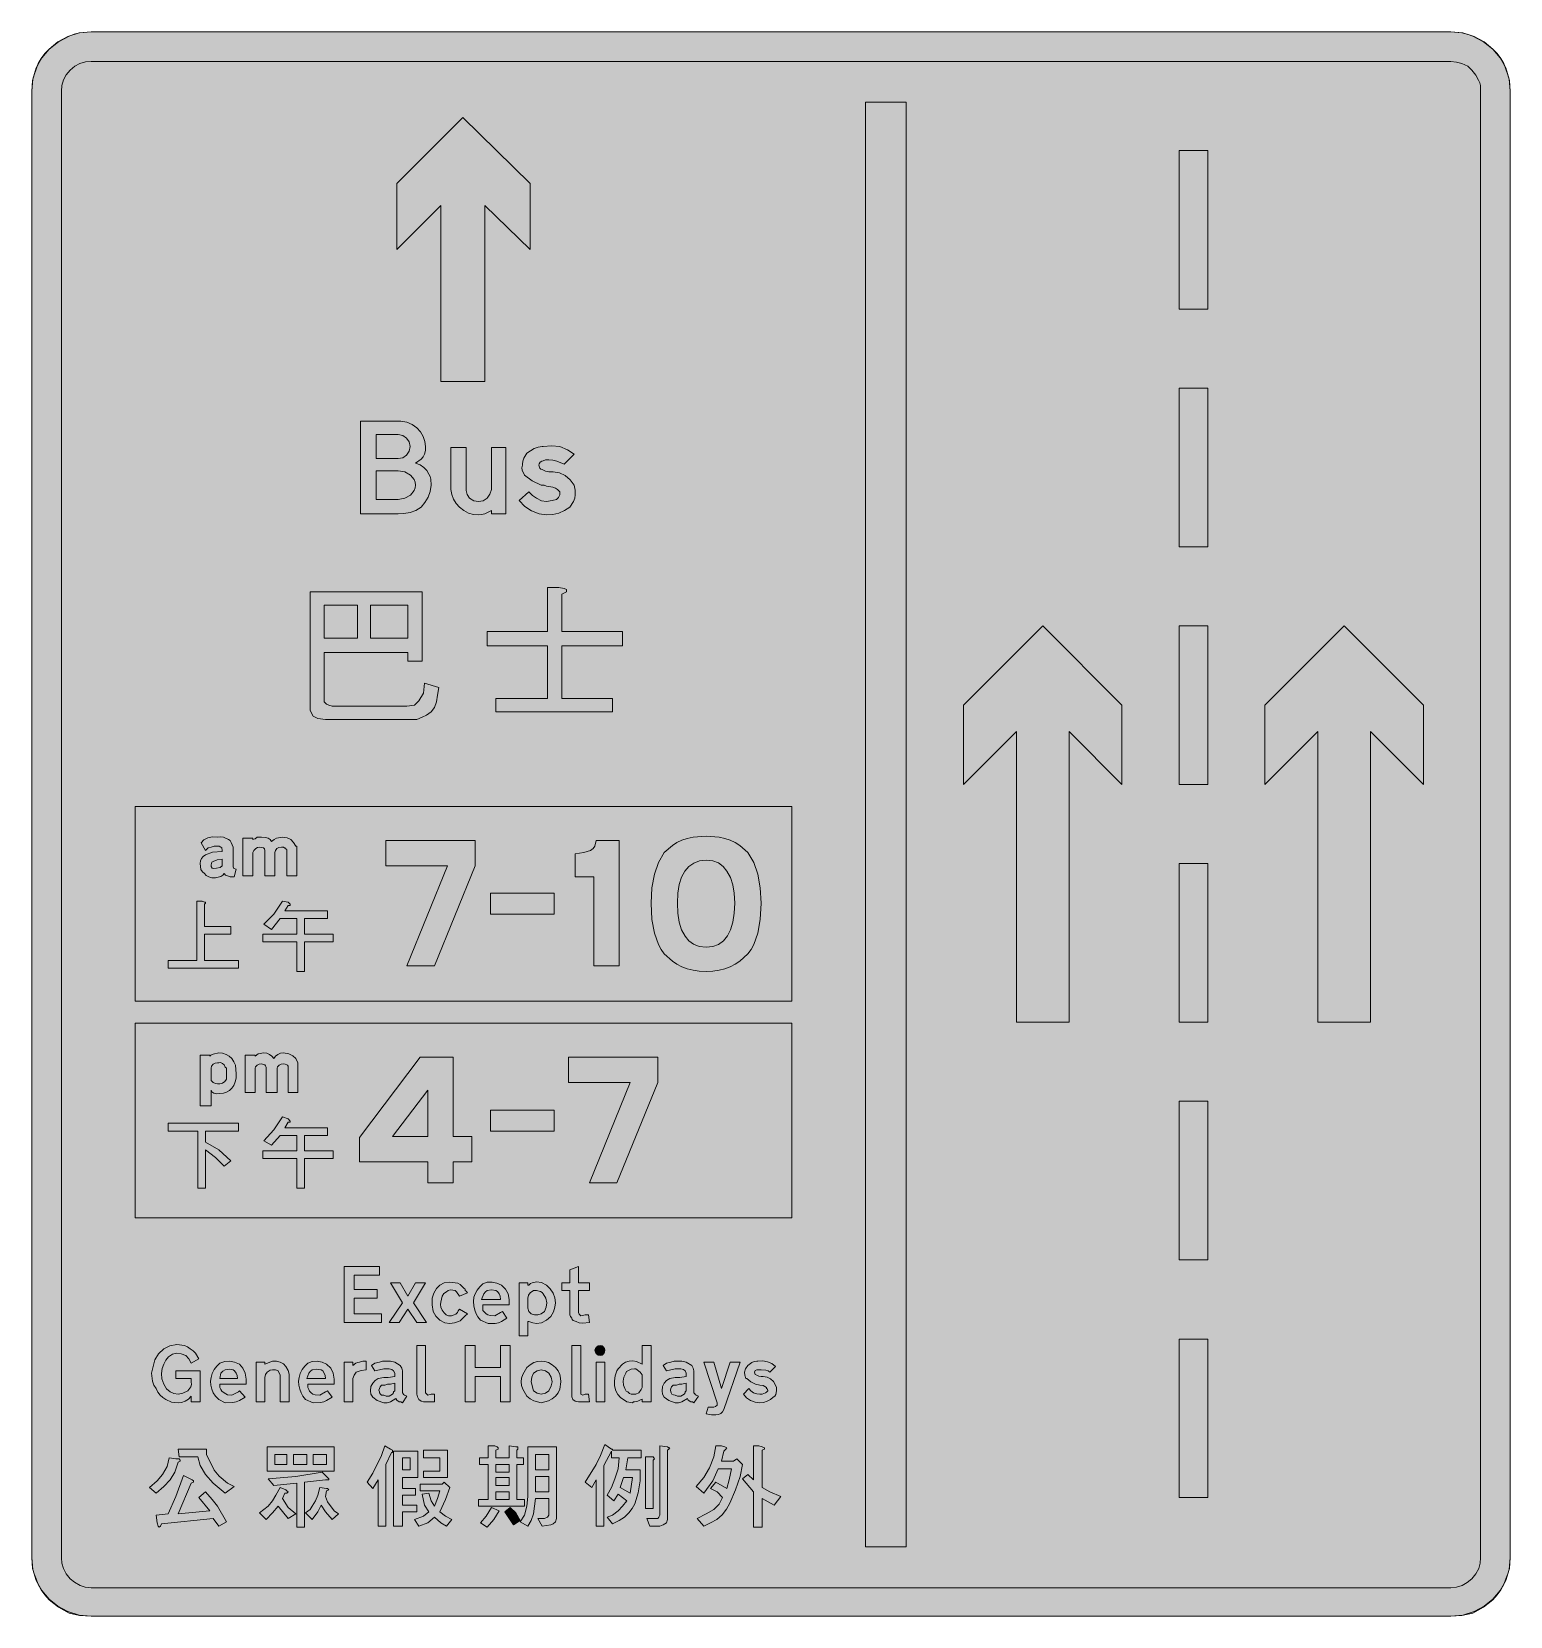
# Model space of a CAD drawing. Header units: metres. Extents: x 164 to 406, y 6 to 266.
import ezdxf

# ---------------------------------------------------------------- set-up
doc = ezdxf.new("R2010")
doc.units = ezdxf.units.M
for name, color, linetype, true_color in [('FILL_BLACK_000000', 7, 'Continuous', 0x000000), ('FILL_BLUE_0000FF', 7, 'Continuous', 0x0000ff), ('FILL_WHITE_FFFFFF', 7, 'Continuous', 0xffffff), ('STROKE_BLUE_0000FF', 7, 'Continuous', 0x0000ff), ('STROKE_WHITE_FFFFFF', 7, 'Continuous', 0xffffff)]:
    doc.layers.add(name, color=color, linetype=linetype, true_color=true_color)

msp = doc.modelspace()

# ---------------------------------------------------------------- hatches: boundary and pattern name
at = {"layer": 'FILL_BLACK_000000', "true_color": 0x000000}
h = msp.add_hatch(color=7, dxfattribs=at)
h.dxf.hatch_style = 1
h.paths.add_polyline_path([(196.25, 127.28), (195.84, 127.44), (195.5, 127.55), (195.3, 127.8), (195.08, 127.54), (194.72, 127.3), (193.86, 127.08), (193.25, 127.12), (192.76, 127.24), (192.37, 127.46), (192.06, 127.8), (191.72, 128.1), (191.5, 128.47), (191.34, 129.42), (191.4, 129.87), (191.57, 130.26), (191.86, 130.6), (192.26, 130.88), (193.39, 131.27), (194.94, 131.4), (194.94, 131.58), (194.92, 131.98), (194.76, 132.12), (194.49, 132.28), (194.22, 132.3), (193.68, 132.28), (193.14, 132.12), (192.69, 131.98), (192.24, 131.58), (191.52, 132.84), (191.99, 133.31), (192.6, 133.63), (193.34, 133.78), (194.22, 133.74), (194.73, 133.81), (195.19, 133.76), (196.02, 133.38), (196.26, 133.18), (196.45, 132.88), (196.74, 132.12), (196.74, 128.88), (196.88, 128.63), (197.28, 128.52), (196.92, 127.26), (196.25, 127.28)])
h.paths.add_polyline_path([(193.32, 128.7), (193.61, 128.63), (194.04, 128.7), (194.63, 128.81), (194.94, 129.06), (194.94, 130.14), (194.15, 130.03), (193.5, 129.78), (193.25, 129.64), (193.14, 129.24), (193.16, 128.97), (193.32, 128.7)], flags=16)
h = msp.add_hatch(color=7, dxfattribs=at)
h.dxf.hatch_style = 1
h.paths.add_polyline_path([(204.26, 132.06), (203.92, 131.87), (203.67, 131.59), (203.58, 131.22), (203.58, 127.44), (201.96, 127.44), (201.96, 131.58), (201.9, 131.82), (201.71, 131.98), (201.06, 132.12), (200.76, 132.06), (200.45, 131.87), (200.17, 131.59), (199.98, 131.22), (199.98, 127.44), (198.36, 127.44), (198.36, 133.56), (199.98, 133.56), (199.98, 133.38), (200.34, 133.49), (200.7, 133.74), (201.42, 133.74), (202.03, 133.7), (202.5, 133.58), (202.84, 133.36), (203.04, 133.02), (203.45, 133.36), (203.87, 133.58), (204.84, 133.74), (205.58, 133.64), (206.19, 133.36), (206.66, 132.9), (207, 132.3), (207.16, 132.28), (207.18, 132.12), (207.18, 131.94), (207.18, 127.44), (205.56, 127.44), (205.56, 131.58), (205.54, 131.74), (205.38, 131.76), (205.36, 131.92), (205.2, 131.94), (205, 132.1), (204.66, 132.12), (204.26, 132.06)])
h = msp.add_hatch(color=7, dxfattribs=at)
h.dxf.hatch_style = 1
h.paths.add_polyline_path([(231.84, 129.06), (221.76, 129.06), (221.76, 133.2), (236.34, 133.2), (236.34, 129.06), (229.68, 112.68), (225.18, 112.68), (231.84, 129.06)])
h = msp.add_hatch(color=7, dxfattribs=at)
h.dxf.hatch_style = 1
h.paths.add_polyline_path([(259.92, 112.68), (255.78, 112.68), (255.78, 127.26), (252.72, 127.26), (252.72, 131.04), (254.16, 131.22), (255.24, 131.58), (255.67, 131.87), (255.96, 132.3), (256.14, 133.2), (259.92, 133.2), (259.92, 112.68)])
h = msp.add_hatch(color=7, dxfattribs=at)
h.dxf.hatch_style = 1
h.paths.add_polyline_path([(282.6, 118.06), (281.93, 116.18), (281.49, 115.38), (280.98, 114.66), (279.66, 113.45), (278.91, 112.96), (278.1, 112.54), (277.22, 112.22), (276.27, 111.98), (275.25, 111.83), (274.14, 111.78), (273.03, 111.83), (272.01, 111.98), (271.06, 112.22), (270.18, 112.54), (269.37, 112.96), (268.62, 113.45), (267.3, 114.66), (266.79, 115.38), (266.36, 116.18), (265.68, 118.06), (265.28, 120.3), (265.14, 122.94), (265.28, 125.47), (265.68, 127.69), (266.36, 129.6), (267.3, 131.22), (268.62, 132.4), (269.37, 132.87), (270.18, 133.24), (271.06, 133.54), (272.01, 133.75), (274.14, 133.92), (276.27, 133.75), (277.22, 133.54), (278.1, 133.24), (278.91, 132.87), (279.66, 132.4), (280.98, 131.22), (281.93, 129.6), (282.6, 127.69), (283.01, 125.47), (283.14, 122.94), (283.01, 120.3), (282.6, 118.06)])
h.paths.add_polyline_path([(278.53, 125.95), (278.14, 127.14), (277.56, 128.16), (276.95, 128.97), (276.19, 129.53), (275.26, 129.86), (274.14, 129.96), (273.06, 129.85), (272.12, 129.52), (271.31, 128.97), (270.65, 128.2), (270.13, 127.22), (269.76, 126.01), (269.54, 124.59), (269.46, 122.94), (269.53, 121.29), (269.75, 119.83), (270.14, 118.59), (270.72, 117.54), (271.33, 116.8), (272.09, 116.23), (273.02, 115.87), (274.14, 115.74), (275.22, 115.86), (276.16, 116.21), (276.97, 116.78), (277.63, 117.58), (278.15, 118.61), (278.52, 119.84), (278.74, 121.29), (278.82, 122.94), (278.75, 124.57), (278.53, 125.95)], flags=16)
h = msp.add_hatch(color=7, dxfattribs=at)
h.dxf.hatch_style = 1
h.paths.add_polyline_path([(249.3, 124.56), (249.3, 121.14), (238.86, 121.14), (238.86, 124.56), (249.3, 124.56)])
h = msp.add_hatch(color=7, dxfattribs=at)
h.dxf.hatch_style = 1
h.paths.add_polyline_path([(192.06, 123.12), (192.24, 123.12), (192.24, 122.94), (192.06, 122.76), (192.06, 119.16), (196.38, 119.16), (196.38, 117.9), (192.06, 117.9), (192.06, 113.58), (197.64, 113.58), (197.64, 112.32), (186.12, 112.32), (186.12, 113.58), (190.8, 113.58), (190.8, 123.3), (191.7, 123.3), (192.06, 123.12)])
h = msp.add_hatch(color=7, dxfattribs=at)
h.dxf.hatch_style = 1
h.paths.add_polyline_path([(203.4, 121.14), (204.84, 123.3), (205.74, 123.12), (206.1, 122.76), (206.1, 122.58), (205.74, 122.58), (205.2, 121.68), (212.22, 121.68), (212.22, 120.42), (208.44, 120.42), (208.44, 117.9), (213.12, 117.9), (213.12, 116.64), (208.44, 116.64), (208.44, 111.78), (207.18, 111.78), (207.18, 116.64), (201.6, 116.64), (201.6, 117.9), (207.18, 117.9), (207.18, 120.42), (204.48, 120.42), (203.04, 118.62), (201.78, 119.52), (203.4, 121.14)])
h = msp.add_hatch(color=7, dxfattribs=at)
h.dxf.hatch_style = 1
h.paths.add_polyline_path([(197.09, 93.7), (196.85, 93.14), (196.54, 92.68), (196.15, 92.3), (195.69, 92.03), (195.16, 91.86), (194.58, 91.8), (194.05, 91.76), (193.59, 91.87), (193.26, 92.08), (193.14, 92.34), (193.14, 89.82), (191.34, 89.82), (191.34, 98.1), (192.96, 98.1), (192.96, 97.92), (193.11, 98.08), (193.48, 98.26), (194.4, 98.46), (195.04, 98.4), (195.62, 98.21), (196.12, 97.93), (196.56, 97.56), (196.9, 97.01), (197.12, 96.43), (197.28, 95.04), (197.23, 94.33), (197.09, 93.7)])
h.paths.add_polyline_path([(195.01, 93.51), (195.41, 93.77), (195.66, 94.14), (195.66, 95.94), (195.48, 96.12), (195.29, 96.49), (195.01, 96.75), (194.7, 96.88), (194.4, 96.84), (194.22, 96.84), (193.82, 96.78), (193.48, 96.59), (193.23, 96.31), (193.14, 95.94), (193.14, 94.32), (193.14, 93.96), (193.5, 93.6), (193.86, 93.44), (194.22, 93.42), (194.57, 93.38), (195.01, 93.51)], flags=16)
h = msp.add_hatch(color=7, dxfattribs=at)
h.dxf.hatch_style = 1
h.paths.add_polyline_path([(204.62, 96.6), (204.28, 96.43), (204.03, 96.2), (203.94, 95.94), (203.94, 91.98), (202.14, 91.98), (202.14, 96.12), (202.08, 96.36), (201.92, 96.52), (201.42, 96.66), (201.02, 96.6), (200.68, 96.43), (200.43, 96.2), (200.34, 95.94), (200.34, 91.98), (198.72, 91.98), (198.72, 98.1), (200.34, 98.1), (200.34, 97.92), (200.88, 98.28), (201.78, 98.46), (202.29, 98.4), (202.73, 98.21), (203.1, 97.93), (203.4, 97.56), (203.7, 97.93), (204.08, 98.21), (204.51, 98.4), (205.02, 98.46), (205.87, 98.28), (206.53, 97.99), (207.02, 97.52), (207.36, 96.84), (207.36, 96.66), (207.36, 96.48), (207.36, 91.98), (205.74, 91.98), (205.74, 96.12), (205.74, 96.3), (205.65, 96.46), (205.56, 96.48), (205.29, 96.64), (205.02, 96.66), (204.62, 96.6)])
h = msp.add_hatch(color=7, dxfattribs=at)
h.dxf.hatch_style = 1
h.paths.add_polyline_path([(235.8, 80.64), (232.74, 80.64), (232.74, 77.22), (228.6, 77.22), (228.6, 80.64), (217.44, 80.64), (217.44, 84.6), (227.34, 97.74), (232.74, 97.74), (232.74, 84.78), (235.8, 84.78), (235.8, 80.64)])
h.paths.add_polyline_path([(228.6, 84.78), (228.6, 92.34), (222.84, 84.78), (228.6, 84.78)], flags=16)
h = msp.add_hatch(color=7, dxfattribs=at)
h.dxf.hatch_style = 1
h.paths.add_polyline_path([(261.72, 93.6), (251.64, 93.6), (251.64, 97.74), (266.22, 97.74), (266.22, 93.6), (259.56, 77.22), (255.06, 77.22), (261.72, 93.6)])
h = msp.add_hatch(color=7, dxfattribs=at)
h.dxf.hatch_style = 1
h.paths.add_polyline_path([(249.3, 89.1), (249.3, 85.68), (238.86, 85.68), (238.86, 89.1), (249.3, 89.1)])
h = msp.add_hatch(color=7, dxfattribs=at)
h.dxf.hatch_style = 1
h.paths.add_polyline_path([(197.64, 86.94), (197.64, 85.68), (192.24, 85.68), (192.24, 83.88), (194.4, 82.62), (196.38, 80.82), (195.3, 79.92), (193.86, 81.36), (192.24, 82.62), (192.24, 76.32), (190.98, 76.32), (190.98, 85.68), (186.12, 85.68), (186.12, 86.94), (197.64, 86.94)])
h = msp.add_hatch(color=7, dxfattribs=at)
h.dxf.hatch_style = 1
h.paths.add_polyline_path([(203.4, 85.86), (204.84, 88.02), (205.74, 87.66), (206.1, 87.3), (206.1, 87.12), (205.74, 87.12), (205.2, 86.22), (212.22, 86.22), (212.22, 84.96), (208.44, 84.96), (208.44, 82.44), (213.12, 82.44), (213.12, 81.18), (208.44, 81.18), (208.44, 76.32), (207.18, 76.32), (207.18, 81.18), (201.6, 81.18), (201.6, 82.44), (207.18, 82.44), (207.18, 84.96), (204.48, 84.96), (203.04, 83.34), (201.78, 84.06), (203.4, 85.86)])
at = {"layer": 'FILL_BLUE_0000FF', "true_color": 0x0000ff}
h = msp.add_hatch(color=7, dxfattribs=at)
h.dxf.hatch_style = 1
h.paths.add_polyline_path([(400.79, 15), (400.55, 14.13), (400.1, 13.26), (399.42, 12.42), (398.68, 11.82), (397.85, 11.36), (396.94, 11.08), (396, 10.98), (173.52, 10.98), (172.55, 11.09), (171.72, 11.34), (170.78, 11.88), (170.1, 12.42), (169.42, 13.26), (168.98, 14.13), (168.73, 15), (168.66, 15.84), (168.66, 255.78), (168.73, 256.72), (168.98, 257.62), (169.42, 258.46), (170.1, 259.2), (170.84, 259.88), (171.68, 260.32), (172.58, 260.57), (173.52, 260.64), (396, 260.64), (396.9, 260.53), (397.8, 260.28), (398.75, 259.87), (399.42, 259.2), (400.1, 258.39), (400.5, 257.58), (400.71, 257.15), (400.82, 256.68), (400.86, 255.78), (400.86, 15.84), (400.79, 15)])
at = {"layer": 'FILL_WHITE_FFFFFF', "true_color": 0xffffff}
h = msp.add_hatch(color=7, dxfattribs=at)
h.dxf.hatch_style = 1
h.paths.add_polyline_path([(405.56, 14.13), (405.34, 13.26), (405, 12.42), (404.66, 11.51), (404.19, 10.64), (403.58, 9.81), (402.84, 9), (401.36, 7.78), (399.6, 6.84), (397.8, 6.43), (396, 6.3), (173.52, 6.3), (171.65, 6.43), (169.92, 6.84), (168.17, 7.78), (166.68, 9), (165.94, 9.81), (165.33, 10.64), (164.86, 11.51), (164.52, 12.42), (164.18, 13.26), (163.96, 14.13), (163.8, 15.84), (163.8, 255.78), (163.96, 257.51), (164.18, 258.44), (164.52, 259.38), (164.86, 260.29), (165.33, 261.13), (165.94, 261.91), (166.68, 262.62), (168.17, 263.83), (169.92, 264.78), (170.76, 265.12), (171.65, 265.34), (173.52, 265.5), (396, 265.5), (397.8, 265.34), (398.68, 265.12), (399.6, 264.78), (401.36, 263.83), (402.84, 262.62), (403.58, 261.91), (404.19, 261.13), (404.66, 260.29), (405, 259.38), (405.34, 258.44), (405.56, 257.51), (405.72, 255.78), (405.72, 15.84), (405.56, 14.13)])
h = msp.add_hatch(color=7, dxfattribs=at)
h.dxf.hatch_style = 1
h.paths.add_polyline_path([(245.34, 229.86), (237.96, 237.06), (237.96, 208.26), (230.76, 208.26), (230.76, 237.06), (223.56, 229.86), (223.56, 240.66), (234.36, 251.46), (245.34, 240.66), (245.34, 229.86)])
h = msp.add_hatch(color=7, dxfattribs=at)
h.dxf.hatch_style = 1
h.paths.add_polyline_path([(306.9, 253.98), (306.9, 17.64), (300.24, 17.64), (300.24, 253.98), (306.9, 253.98)])
h = msp.add_hatch(color=7, dxfattribs=at)
h.dxf.hatch_style = 1
h.paths.add_polyline_path([(356.22, 246.06), (356.22, 220.14), (351.54, 220.14), (351.54, 246.06), (356.22, 246.06)])
h = msp.add_hatch(color=7, dxfattribs=at)
h.dxf.hatch_style = 1
h.paths.add_polyline_path([(356.22, 207.18), (356.22, 181.26), (351.54, 181.26), (351.54, 207.18), (356.22, 207.18)])
h = msp.add_hatch(color=7, dxfattribs=at)
h.dxf.hatch_style = 1
h.paths.add_polyline_path([(228.44, 193.75), (228.78, 193.14), (228.99, 192.73), (229.1, 192.31), (229.14, 191.34), (229.01, 190.3), (228.67, 189.34), (228.15, 188.48), (227.52, 187.74), (226.65, 187.19), (225.7, 186.86), (224.71, 186.7), (223.74, 186.66), (217.62, 186.66), (217.62, 201.78), (223.02, 201.78), (224.17, 201.81), (225.18, 201.64), (226.06, 201.27), (226.8, 200.7), (227.4, 200.07), (227.86, 199.3), (228.14, 198.47), (228.24, 197.64), (228.22, 197.01), (228.06, 196.38), (227.86, 195.98), (227.54, 195.59), (226.62, 194.94), (227.36, 194.63), (227.97, 194.24), (228.44, 193.75)])
h.paths.add_polyline_path([(225.14, 196.24), (225.56, 196.87), (225.72, 197.64), (225.56, 198.4), (225.14, 199.03), (224.51, 199.46), (223.74, 199.62), (220.14, 199.62), (220.14, 195.66), (223.74, 195.66), (224.51, 195.82), (225.14, 196.24)], flags=16)
h.paths.add_polyline_path([(225.79, 189.7), (226.4, 190.44), (226.56, 190.88), (226.62, 191.34), (226.56, 191.8), (226.4, 192.24), (225.79, 192.98), (224.87, 193.49), (223.74, 193.68), (220.14, 193.68), (220.14, 189), (223.74, 189), (224.87, 189.19), (225.79, 189.7)], flags=16)
h = msp.add_hatch(color=7, dxfattribs=at)
h.dxf.hatch_style = 1
h.paths.add_polyline_path([(236.07, 186.55), (235.28, 186.77), (234.53, 187.16), (233.82, 187.74), (233.24, 188.34), (232.83, 189.04), (232.55, 189.82), (232.38, 190.62), (232.38, 197.46), (234.9, 197.46), (234.9, 190.44), (235.04, 189.81), (235.44, 189.18), (236.16, 188.77), (236.88, 188.64), (237.67, 188.77), (238.32, 189.18), (238.75, 189.83), (239.04, 190.62), (239.04, 197.46), (241.38, 197.46), (241.38, 186.66), (239.04, 186.66), (239.04, 187.2), (237.96, 186.66), (237.42, 186.5), (236.88, 186.48), (236.07, 186.55)])
h = msp.add_hatch(color=7, dxfattribs=at)
h.dxf.hatch_style = 1
h.paths.add_polyline_path([(247.86, 193.61), (248.4, 193.5), (248.76, 193.5), (249.12, 193.5), (250.16, 193.34), (251.1, 192.89), (251.9, 192.21), (252.54, 191.34), (252.7, 190.53), (252.72, 189.72), (252.66, 189.18), (252.47, 188.66), (251.82, 187.74), (250.98, 187.16), (250.07, 186.77), (249.09, 186.55), (248.04, 186.48), (246.81, 186.64), (245.59, 187.11), (244.47, 187.85), (243.54, 188.82), (245.16, 190.26), (245.72, 189.65), (246.42, 189.18), (247.23, 188.77), (248.04, 188.64), (248.94, 188.82), (249.66, 189), (250, 189.29), (250.2, 189.72), (250.2, 190.26), (249.84, 190.62), (249.51, 190.86), (249.08, 191.02), (248.04, 191.16), (247.66, 191.32), (247.14, 191.34), (245.66, 192.01), (244.44, 192.96), (244.06, 193.77), (244.01, 194.17), (244.08, 194.58), (244.08, 194.76), (244.14, 195.27), (244.31, 195.73), (244.8, 196.56), (245.99, 197.3), (246.65, 197.55), (247.32, 197.64), (247.5, 197.64), (248.85, 197.77), (250.2, 197.64), (251.44, 197.08), (252.54, 196.38), (250.92, 194.76), (249.73, 195.25), (249.07, 195.42), (248.4, 195.48), (247.88, 195.46), (247.5, 195.3), (247.24, 195.24), (247.01, 195.07), (246.84, 194.84), (246.78, 194.58), (246.92, 194.08), (247.08, 193.92), (247.32, 193.86), (247.86, 193.61)])
h = msp.add_hatch(color=7, dxfattribs=at)
h.dxf.hatch_style = 1
h.paths.add_polyline_path([(225.36, 162.54), (225.36, 163.98), (211.68, 163.98), (211.68, 155.88), (212.04, 155.52), (212.4, 155.34), (212.94, 155.16), (225.18, 155.16), (226.44, 155.34), (227.16, 156.06), (227.88, 157.32), (228.06, 158.94), (230.4, 158.22), (230.22, 156.96), (230.04, 155.88), (229.68, 154.98), (229.14, 154.26), (228.42, 153.72), (227.7, 153.36), (226.8, 153), (211.86, 153), (210.6, 153.18), (209.88, 153.54), (209.34, 154.44), (209.34, 173.88), (227.7, 173.88), (227.7, 162.54), (225.36, 162.54)])
h.paths.add_polyline_path([(211.68, 171.72), (211.68, 166.32), (217.08, 166.32), (217.08, 171.72), (211.68, 171.72)], flags=16)
h.paths.add_polyline_path([(225.36, 171.72), (219.24, 171.72), (219.24, 166.32), (225.36, 166.32), (225.36, 171.72)], flags=16)
h = msp.add_hatch(color=7, dxfattribs=at)
h.dxf.hatch_style = 1
h.paths.add_polyline_path([(250.92, 174.42), (251.28, 174.24), (251.28, 173.88), (250.56, 173.52), (250.56, 167.4), (260.46, 167.4), (260.46, 165.06), (250.56, 165.06), (250.56, 156.42), (258.84, 156.42), (258.84, 154.26), (239.76, 154.26), (239.76, 156.42), (248.22, 156.42), (248.22, 165.06), (238.32, 165.06), (238.32, 167.4), (248.22, 167.4), (248.22, 174.6), (250.02, 174.6), (250.92, 174.42)])
h = msp.add_hatch(color=7, dxfattribs=at)
h.dxf.hatch_style = 1
h.paths.add_polyline_path([(329.22, 168.3), (342.18, 155.34), (342.18, 142.38), (333.54, 151.02), (333.54, 103.5), (324.9, 103.5), (324.9, 151.02), (316.26, 142.38), (316.26, 155.34), (329.22, 168.3)])
h = msp.add_hatch(color=7, dxfattribs=at)
h.dxf.hatch_style = 1
h.paths.add_polyline_path([(356.22, 168.3), (356.22, 142.38), (351.54, 142.38), (351.54, 168.3), (356.22, 168.3)])
h = msp.add_hatch(color=7, dxfattribs=at)
h.dxf.hatch_style = 1
h.paths.add_polyline_path([(391.5, 155.34), (391.5, 142.38), (382.86, 151.02), (382.86, 103.5), (374.22, 103.5), (374.22, 151.02), (365.58, 142.38), (365.58, 155.34), (378.54, 168.3), (391.5, 155.34)])
h = msp.add_hatch(color=7, dxfattribs=at)
h.dxf.hatch_style = 1
h.paths.add_polyline_path([(288.18, 138.78), (288.18, 106.92), (180.72, 106.92), (180.72, 138.78), (288.18, 138.78)])
h = msp.add_hatch(color=7, dxfattribs=at)
h.dxf.hatch_style = 1
h.paths.add_polyline_path([(356.22, 129.42), (356.22, 103.5), (351.54, 103.5), (351.54, 129.42), (356.22, 129.42)])
h = msp.add_hatch(color=7, dxfattribs=at)
h.dxf.hatch_style = 1
h.paths.add_polyline_path([(288.18, 103.32), (288.18, 71.46), (180.72, 71.46), (180.72, 103.32), (288.18, 103.32)])
h = msp.add_hatch(color=7, dxfattribs=at)
h.dxf.hatch_style = 1
h.paths.add_polyline_path([(356.22, 90.54), (356.22, 64.62), (351.54, 64.62), (351.54, 90.54), (356.22, 90.54)])
h = msp.add_hatch(color=7, dxfattribs=at)
h.dxf.hatch_style = 1
h.paths.add_polyline_path([(214.92, 63.54), (220.68, 63.54), (220.68, 62.1), (216.54, 62.1), (216.54, 59.76), (220.32, 59.76), (220.32, 58.32), (216.54, 58.32), (216.54, 55.8), (221.04, 55.8), (221.04, 54.36), (214.92, 54.36), (214.92, 63.54)])
h = msp.add_hatch(color=7, dxfattribs=at)
h.dxf.hatch_style = 1
h.paths.add_polyline_path([(253.37, 55.71), (253.62, 55.44), (254.34, 55.62), (254.88, 55.62), (255.06, 54.36), (253.91, 54.25), (253.36, 54.33), (252.9, 54.54), (252.41, 54.67), (252.24, 54.84), (252.18, 55.08), (251.93, 55.35), (251.82, 55.62), (251.82, 59.58), (250.56, 59.58), (250.56, 60.84), (251.82, 60.84), (251.82, 63), (253.26, 63.54), (253.26, 60.84), (255.06, 60.84), (255.06, 59.58), (253.26, 59.58), (253.26, 55.98), (253.37, 55.71)])
h = msp.add_hatch(color=7, dxfattribs=at)
h.dxf.hatch_style = 1
h.paths.add_polyline_path([(225.36, 56.52), (223.92, 54.36), (222.3, 54.36), (224.46, 57.6), (222.48, 60.84), (224.1, 60.84), (225.36, 58.68), (226.62, 60.84), (228.24, 60.84), (226.26, 57.6), (228.42, 54.36), (226.8, 54.36), (225.36, 56.52)])
h = msp.add_hatch(color=7, dxfattribs=at)
h.dxf.hatch_style = 1
h.paths.add_polyline_path([(232.47, 55.46), (232.92, 55.62), (233.19, 55.73), (233.46, 55.98), (233.57, 56.25), (233.82, 56.52), (235.08, 55.8), (234.72, 55.44), (234.18, 54.9), (233.91, 54.65), (233.64, 54.54), (232.99, 54.29), (232.2, 54.18), (231.39, 54.31), (230.58, 54.72), (229.91, 55.37), (229.5, 56.16), (229.34, 57.24), (229.32, 58.32), (229.61, 59.13), (230.04, 59.94), (230.6, 60.46), (231.3, 60.84), (232.13, 60.97), (233.1, 60.84), (233.5, 60.78), (233.89, 60.59), (234.54, 59.94), (234.7, 59.83), (234.72, 59.58), (234.9, 59.47), (235.08, 59.22), (233.82, 58.68), (233.28, 59.4), (233.1, 59.58), (232.31, 59.69), (231.96, 59.61), (231.66, 59.4), (231.23, 59.11), (230.94, 58.68), (230.72, 57.71), (230.69, 57.29), (230.76, 56.88), (230.96, 56.38), (231.26, 55.96), (231.62, 55.64), (232.02, 55.44), (232.47, 55.46)])
h = msp.add_hatch(color=7, dxfattribs=at)
h.dxf.hatch_style = 1
h.paths.add_polyline_path([(236.81, 55.26), (236.52, 55.8), (236.29, 56.4), (236.14, 57.08), (236.09, 57.8), (236.16, 58.5), (236.36, 59.07), (236.68, 59.65), (237.1, 60.2), (237.6, 60.66), (238.33, 60.94), (239.13, 60.97), (239.93, 60.81), (240.66, 60.48), (241.34, 59.83), (241.74, 59.04), (241.9, 58.14), (241.92, 57.24), (237.6, 57.24), (237.6, 56.88), (237.6, 56.7), (237.6, 56.34), (238.14, 55.8), (238.44, 55.59), (238.79, 55.48), (239.58, 55.44), (240.48, 55.98), (240.84, 56.16), (241.56, 55.08), (240.66, 54.54), (240.2, 54.33), (239.65, 54.22), (238.5, 54.18), (237.24, 54.72), (236.81, 55.26)])
h.paths.add_polyline_path([(240.46, 58.66), (240.3, 59.04), (240.03, 59.44), (239.76, 59.58), (239.04, 59.71), (238.32, 59.58), (238.05, 59.38), (237.78, 59.04), (237.42, 58.14), (240.48, 58.14), (240.46, 58.66)], flags=16)
h = msp.add_hatch(color=7, dxfattribs=at)
h.dxf.hatch_style = 1
h.paths.add_polyline_path([(246.42, 61.02), (247.23, 60.88), (248.04, 60.48), (248.64, 59.88), (249.1, 59.17), (249.38, 58.4), (249.48, 57.6), (249.41, 56.87), (249.17, 56.09), (248.72, 55.35), (248.04, 54.72), (247.23, 54.31), (246.42, 54.18), (245.79, 54.29), (245.16, 54.54), (244.98, 54.54), (244.98, 52.2), (243.54, 52.2), (243.54, 60.84), (244.98, 60.84), (244.98, 60.48), (245.09, 60.48), (245.16, 60.48), (245.43, 60.73), (245.7, 60.84), (246.42, 61.02)])
h.paths.add_polyline_path([(244.98, 58.32), (244.98, 56.7), (245.12, 56.18), (245.52, 55.8), (246.06, 55.64), (246.6, 55.62), (247.14, 55.75), (247.68, 56.16), (247.98, 56.86), (248.06, 57.6), (247.91, 58.34), (247.5, 59.04), (247.31, 59.28), (247.03, 59.44), (246.42, 59.58), (245.88, 59.58), (245.34, 59.22), (245.09, 58.84), (244.98, 58.32)], flags=16)
h = msp.add_hatch(color=7, dxfattribs=at)
h.dxf.hatch_style = 1
h.paths.add_polyline_path([(189.9, 47.7), (189.52, 48.4), (189, 48.96), (188.28, 49.21), (187.56, 49.32), (186.82, 49.17), (186.21, 48.76), (185.74, 48.18), (185.4, 47.52), (185.17, 46.86), (185.06, 46.03), (185.12, 45.14), (185.4, 44.28), (185.87, 43.5), (186.44, 43), (187.07, 42.74), (187.74, 42.66), (188.55, 42.79), (189.36, 43.2), (189.83, 43.85), (189.94, 44.24), (189.9, 44.64), (189.9, 45.18), (187.38, 45.18), (187.38, 46.44), (191.34, 46.44), (191.34, 41.4), (189.9, 41.4), (189.9, 42.3), (189.44, 41.83), (188.89, 41.49), (188.31, 41.29), (187.74, 41.22), (186.68, 41.35), (185.76, 41.76), (185.25, 42.07), (184.82, 42.46), (184.44, 42.95), (184.14, 43.56), (183.8, 44.13), (183.58, 44.75), (183.42, 46.08), (183.96, 48.24), (184.55, 49.21), (185.4, 50.04), (186.41, 50.53), (187.56, 50.76), (188.78, 50.6), (189.28, 50.38), (189.72, 50.04), (190.2, 49.74), (190.58, 49.36), (191.16, 48.42), (189.9, 47.7)])
h = msp.add_hatch(color=7, dxfattribs=at)
h.dxf.hatch_style = 1
h.paths.add_polyline_path([(226.8, 50.58), (228.24, 50.58), (228.24, 42.84), (228.6, 42.48), (229.14, 42.66), (229.68, 42.66), (229.68, 41.4), (228.78, 41.4), (227.88, 41.4), (227.52, 41.51), (227.16, 41.76), (226.91, 42.21), (226.8, 42.66), (226.8, 50.58)])
h = msp.add_hatch(color=7, dxfattribs=at)
h.dxf.hatch_style = 1
h.paths.add_polyline_path([(240.48, 45.54), (236.34, 45.54), (236.34, 41.4), (234.72, 41.4), (234.72, 50.58), (236.34, 50.58), (236.34, 46.98), (240.48, 46.98), (240.48, 50.58), (242.1, 50.58), (242.1, 41.4), (240.48, 41.4), (240.48, 45.54)])
h = msp.add_hatch(color=7, dxfattribs=at)
h.dxf.hatch_style = 1
h.paths.add_polyline_path([(252.18, 50.58), (253.62, 50.58), (253.62, 42.66), (253.98, 42.48), (254.34, 42.66), (254.88, 42.66), (255.06, 41.4), (254.16, 41.4), (253.26, 41.4), (252.74, 41.51), (252.36, 41.76), (252.2, 42.21), (252.18, 42.66), (252.18, 50.58)])
h = msp.add_hatch(color=7, dxfattribs=at)
h.dxf.hatch_style = 1
h.paths.add_polyline_path([(257.52, 49.49), (257.36, 49.21), (257.12, 49.02), (256.86, 48.96), (256.49, 49.02), (256.21, 49.21), (256.02, 49.49), (255.96, 49.86), (256.02, 50.12), (256.21, 50.35), (256.49, 50.52), (256.86, 50.58), (257.12, 50.52), (257.36, 50.35), (257.52, 50.12), (257.58, 49.86), (257.52, 49.49)])
h = msp.add_hatch(color=7, dxfattribs=at)
h.dxf.hatch_style = 1
h.paths.add_polyline_path([(262.44, 41.4), (262.26, 41.38), (262.08, 41.22), (261.18, 41.4), (260.15, 42.1), (259.71, 42.59), (259.38, 43.2), (259.18, 44.01), (259.13, 44.82), (259.25, 45.63), (259.56, 46.44), (259.74, 46.8), (260.44, 47.56), (260.93, 47.86), (261.54, 48.06), (262.18, 48.1), (262.76, 47.99), (263.7, 47.52), (263.7, 50.58), (265.14, 50.58), (265.14, 41.4), (263.7, 41.4), (263.7, 41.76), (263.68, 41.83), (263.52, 41.76), (262.98, 41.51), (262.44, 41.4)])
h.paths.add_polyline_path([(263.52, 43.38), (263.68, 43.74), (263.7, 44.1), (263.7, 45.36), (263.66, 45.81), (263.34, 46.26), (262.62, 46.8), (262.44, 46.8), (261.9, 46.75), (261.36, 46.44), (261.11, 46.33), (261, 46.08), (260.69, 45.41), (260.57, 44.75), (260.62, 44.13), (260.82, 43.56), (261.09, 43.15), (261.36, 43.02), (261.63, 42.77), (261.9, 42.66), (262.62, 42.66), (263.14, 42.88), (263.52, 43.38)], flags=16)
h = msp.add_hatch(color=7, dxfattribs=at)
h.dxf.hatch_style = 1
h.paths.add_polyline_path([(356.22, 51.66), (356.22, 25.74), (351.54, 25.74), (351.54, 51.66), (356.22, 51.66)])
h = msp.add_hatch(color=7, dxfattribs=at)
h.dxf.hatch_style = 1
h.paths.add_polyline_path([(193.88, 42.3), (193.5, 42.84), (193.27, 43.44), (193.12, 44.1), (193.07, 44.76), (193.14, 45.36), (193.34, 46.03), (193.66, 46.66), (194.08, 47.23), (194.58, 47.7), (195.39, 47.98), (196.2, 48.01), (197.01, 47.85), (197.82, 47.52), (198.34, 46.87), (198.72, 46.08), (198.88, 45.11), (198.9, 44.28), (194.58, 44.28), (194.58, 43.92), (194.58, 43.74), (194.76, 43.38), (194.9, 43.11), (195.3, 42.84), (195.86, 42.52), (196.56, 42.48), (197.64, 43.02), (197.82, 43.2), (198.72, 42.12), (197.82, 41.58), (197.28, 41.37), (196.72, 41.26), (195.48, 41.22), (194.4, 41.76), (193.88, 42.3)])
h.paths.add_polyline_path([(197.44, 45.7), (197.28, 46.08), (197.01, 46.48), (196.74, 46.62), (196.11, 46.75), (195.48, 46.62), (195.05, 46.42), (194.76, 46.08), (194.58, 45.18), (197.46, 45.18), (197.44, 45.7)], flags=16)
h = msp.add_hatch(color=7, dxfattribs=at)
h.dxf.hatch_style = 1
h.paths.add_polyline_path([(202.84, 46.57), (202.32, 46.26), (202.07, 45.88), (201.96, 45.36), (201.96, 41.4), (200.52, 41.4), (200.52, 47.88), (201.96, 47.88), (201.96, 47.52), (203.22, 48.06), (203.85, 48.04), (204.48, 47.88), (205, 47.59), (205.38, 47.16), (205.79, 46.53), (205.92, 45.9), (205.92, 41.4), (204.48, 41.4), (204.48, 45.72), (204.12, 46.44), (203.67, 46.6), (203.22, 46.62), (202.84, 46.57)])
h = msp.add_hatch(color=7, dxfattribs=at)
h.dxf.hatch_style = 1
h.paths.add_polyline_path([(208.19, 42.3), (207.9, 42.84), (207.67, 43.44), (207.52, 44.1), (207.47, 44.76), (207.54, 45.36), (207.74, 46.03), (208.06, 46.66), (208.48, 47.23), (208.98, 47.7), (209.71, 47.98), (210.51, 48.01), (211.31, 47.85), (212.04, 47.52), (212.72, 46.87), (213.12, 46.08), (213.28, 45.11), (213.3, 44.28), (208.98, 44.28), (208.98, 43.92), (208.98, 43.74), (209.16, 43.38), (209.27, 43.11), (209.52, 42.84), (209.82, 42.63), (210.17, 42.52), (210.96, 42.48), (211.86, 43.02), (212.22, 43.2), (212.94, 42.12), (212.04, 41.58), (211.58, 41.37), (211.03, 41.26), (209.88, 41.22), (208.62, 41.76), (208.19, 42.3)])
h.paths.add_polyline_path([(211.84, 45.7), (211.68, 46.08), (211.41, 46.48), (211.14, 46.62), (210.42, 46.75), (209.7, 46.62), (209.43, 46.42), (209.16, 46.08), (208.8, 45.18), (211.86, 45.18), (211.84, 45.7)], flags=16)
h = msp.add_hatch(color=7, dxfattribs=at)
h.dxf.hatch_style = 1
h.paths.add_polyline_path([(216.83, 47.68), (217.09, 47.82), (217.44, 47.88), (217.98, 48.04), (218.52, 48.06), (218.52, 46.62), (217.71, 46.51), (216.9, 46.26), (216.54, 45.72), (216.36, 45.18), (216.36, 41.4), (214.92, 41.4), (214.92, 47.88), (216.36, 47.88), (216.36, 47.34), (216.83, 47.68)])
h = msp.add_hatch(color=7, dxfattribs=at)
h.dxf.hatch_style = 1
h.paths.add_polyline_path([(220.68, 47.88), (221.22, 48.04), (221.76, 48.06), (222.48, 48.04), (223.2, 47.88), (224.1, 47.34), (224.35, 46.89), (224.46, 46.44), (224.46, 45), (224.46, 42.84), (224.64, 42.66), (224.66, 42.57), (224.82, 42.48), (225.18, 42.3), (224.46, 41.22), (224.19, 41.38), (223.92, 41.4), (223.52, 41.67), (223.38, 41.94), (222.48, 41.4), (221.94, 41.24), (221.4, 41.22), (220.32, 41.58), (219.6, 42.12), (219.29, 42.66), (219.24, 43.2), (219.29, 43.9), (219.6, 44.46), (219.98, 44.89), (220.5, 45.18), (221.4, 45.36), (222.12, 45.36), (223.2, 45.54), (223.2, 45.72), (223.2, 46.08), (223.02, 46.44), (222.73, 46.69), (222.3, 46.8), (221.4, 46.8), (220.68, 46.62), (219.96, 46.44), (219.42, 47.34), (219.96, 47.7), (220.68, 47.88)])
h.paths.add_polyline_path([(222.3, 42.3), (222.84, 42.66), (223, 42.84), (223.02, 43.02), (223.2, 43.2), (223.2, 44.46), (222.48, 44.28), (222.03, 44.26), (221.58, 44.1), (221.04, 44.1), (220.79, 43.83), (220.68, 43.56), (220.61, 43.29), (220.68, 43.02), (220.7, 42.84), (220.86, 42.66), (221.04, 42.48), (221.4, 42.48), (221.78, 42.32), (222.3, 42.3)], flags=16)
h = msp.add_hatch(color=7, dxfattribs=at)
h.dxf.hatch_style = 1
h.paths.add_polyline_path([(244.15, 45.88), (244.8, 46.98), (245.37, 47.45), (245.97, 47.79), (246.57, 47.99), (247.14, 48.06), (247.78, 47.99), (248.38, 47.79), (248.94, 47.45), (249.48, 46.98), (249.92, 46.44), (250.2, 45.88), (250.34, 45.28), (250.38, 44.64), (250.2, 43.47), (249.92, 42.87), (249.48, 42.3), (248.94, 41.85), (248.38, 41.56), (247.14, 41.22), (245.97, 41.56), (245.37, 41.85), (244.8, 42.3), (244.15, 43.47), (243.96, 44.07), (243.9, 44.64), (243.96, 45.28), (244.15, 45.88)])
h.paths.add_polyline_path([(245.88, 46.08), (245.63, 45.43), (245.52, 44.64), (245.88, 43.2), (246.51, 42.79), (247.14, 42.66), (247.84, 42.79), (248.4, 43.2), (248.81, 43.99), (248.94, 44.64), (248.81, 45.43), (248.4, 46.08), (247.84, 46.48), (247.14, 46.62), (246.51, 46.48), (245.88, 46.08)], flags=16)
h = msp.add_hatch(color=7, dxfattribs=at)
h.dxf.hatch_style = 1
h.paths.add_polyline_path([(257.58, 47.88), (257.58, 41.4), (256.14, 41.4), (256.14, 47.88), (257.58, 47.88)])
h = msp.add_hatch(color=7, dxfattribs=at)
h.dxf.hatch_style = 1
h.paths.add_polyline_path([(267.3, 42.12), (266.99, 42.66), (266.94, 43.2), (266.99, 43.9), (267.3, 44.46), (267.68, 44.89), (268.2, 45.18), (269.1, 45.36), (269.82, 45.36), (270.9, 45.54), (270.9, 45.72), (270.9, 46.08), (270.72, 46.44), (270.43, 46.69), (270, 46.8), (269.1, 46.8), (268.38, 46.62), (267.66, 46.44), (267.12, 47.34), (267.66, 47.7), (268.38, 47.88), (268.92, 48.04), (269.46, 48.06), (270.18, 48.04), (270.9, 47.88), (271.8, 47.34), (272.05, 46.89), (272.16, 46.44), (272.16, 45), (272.16, 42.84), (272.34, 42.66), (272.36, 42.57), (272.52, 42.48), (272.88, 42.3), (272.16, 41.22), (271.89, 41.38), (271.62, 41.4), (271.22, 41.67), (271.08, 41.94), (270.18, 41.4), (269.64, 41.24), (269.1, 41.22), (268.02, 41.58), (267.3, 42.12)])
h.paths.add_polyline_path([(270, 42.3), (270.54, 42.66), (270.7, 42.84), (270.72, 43.02), (270.9, 43.2), (270.9, 44.46), (270.18, 44.28), (269.73, 44.26), (269.28, 44.1), (268.74, 44.1), (268.49, 43.83), (268.38, 43.56), (268.31, 43.29), (268.38, 43.02), (268.4, 42.84), (268.56, 42.66), (268.83, 42.5), (269.1, 42.48), (269.48, 42.32), (270, 42.3)], flags=16)
h = msp.add_hatch(color=7, dxfattribs=at)
h.dxf.hatch_style = 1
h.paths.add_polyline_path([(275.94, 41.22), (273.78, 47.88), (275.4, 47.88), (276.66, 43.56), (278.1, 47.88), (279.72, 47.88), (277.02, 40.14), (276.82, 39.77), (276.53, 39.49), (276.16, 39.3), (275.76, 39.24), (275.04, 39.24), (274.14, 39.42), (274.5, 40.5), (275.4, 40.5), (275.67, 40.61), (275.94, 40.86), (275.94, 41.22)])
h = msp.add_hatch(color=7, dxfattribs=at)
h.dxf.hatch_style = 1
h.paths.add_polyline_path([(282.78, 45.56), (283.14, 45.54), (283.5, 45.54), (284.14, 45.44), (284.69, 45.16), (285.15, 44.7), (285.48, 44.1), (285.64, 43.72), (285.66, 43.2), (285.53, 42.59), (285.36, 42.31), (285.12, 42.12), (284.66, 41.75), (284.11, 41.47), (283.53, 41.28), (282.96, 41.22), (282.16, 41.32), (281.41, 41.6), (280.76, 42.06), (280.26, 42.66), (281.16, 43.56), (281.45, 43.2), (281.88, 42.84), (282.42, 42.68), (282.96, 42.66), (283.32, 42.66), (283.86, 42.84), (284.04, 42.95), (284.22, 43.2), (284.2, 43.45), (284.04, 43.56), (284.04, 43.74), (283.5, 44.05), (282.96, 44.1), (282.24, 44.28), (281.45, 44.66), (280.8, 45.18), (280.62, 45.18), (280.46, 45.72), (280.44, 46.26), (280.58, 46.8), (280.98, 47.34), (281.63, 47.83), (282.02, 48), (282.42, 48.06), (282.6, 48.06), (283.4, 48.1), (284.18, 47.95), (284.88, 47.63), (285.48, 47.16), (284.58, 46.26), (284.28, 46.47), (283.93, 46.57), (283.14, 46.62), (282.42, 46.62), (282.17, 46.51), (282.06, 46.26), (282.17, 45.85), (282.42, 45.72), (282.78, 45.56)])
h = msp.add_hatch(color=7, dxfattribs=at)
h.dxf.hatch_style = 1
h.paths.add_polyline_path([(202.32, 34.02), (213.3, 34.02), (213.3, 30.06), (202.32, 30.06), (202.32, 34.02)])
h.paths.add_polyline_path([(203.58, 31.14), (205.56, 31.14), (205.56, 32.76), (203.58, 32.76), (203.58, 31.14)], flags=16)
h.paths.add_polyline_path([(206.64, 32.76), (206.64, 31.14), (208.8, 31.14), (208.8, 32.76), (206.64, 32.76)], flags=16)
h.paths.add_polyline_path([(212.04, 32.76), (209.88, 32.76), (209.88, 31.14), (212.04, 31.14), (212.04, 32.76)], flags=16)
h = msp.add_hatch(color=7, dxfattribs=at)
h.dxf.hatch_style = 1
h.paths.add_polyline_path([(222.84, 33.48), (222.84, 33.12), (222.66, 33.12), (221.76, 31.14), (221.76, 21.06), (220.5, 21.06), (220.5, 28.62), (219.6, 27.18), (218.7, 28.26), (219.6, 29.7), (221.04, 32.58), (221.58, 34.2), (222.48, 33.66), (222.84, 33.48)])
h = msp.add_hatch(color=7, dxfattribs=at)
h.dxf.hatch_style = 1
h.paths.add_polyline_path([(239.94, 34.02), (240.12, 33.84), (240.12, 33.66), (239.76, 33.48), (239.76, 32.22), (241.92, 32.22), (241.92, 34.2), (243, 34.02), (243.36, 34.02), (243.36, 33.66), (243.18, 33.48), (243.18, 32.22), (244.26, 32.22), (244.26, 31.14), (243.18, 31.14), (243.18, 25.38), (244.44, 25.38), (244.44, 24.3), (236.88, 24.3), (236.88, 25.38), (238.5, 25.38), (238.5, 31.14), (237.06, 31.14), (237.06, 32.22), (238.5, 32.22), (238.5, 34.2), (239.58, 34.2), (239.94, 34.02)])
h.paths.add_polyline_path([(239.76, 27.72), (241.92, 27.72), (241.92, 28.98), (239.76, 28.98), (239.76, 27.72)], flags=16)
h.paths.add_polyline_path([(239.76, 26.64), (239.76, 25.38), (241.92, 25.38), (241.92, 26.64), (239.76, 26.64)], flags=16)
h.paths.add_polyline_path([(241.92, 31.14), (239.76, 31.14), (239.76, 29.88), (241.92, 29.88), (241.92, 31.14)], flags=16)
h = msp.add_hatch(color=7, dxfattribs=at)
h.dxf.hatch_style = 1
h.paths.add_polyline_path([(249.48, 21.78), (249.12, 21.42), (248.76, 21.24), (247.32, 21.06), (246.6, 22.32), (247.68, 22.32), (248.22, 22.5), (248.4, 22.86), (248.4, 25.56), (246.24, 25.56), (245.88, 23.04), (245.52, 21.96), (244.98, 21.06), (243.72, 21.78), (244.44, 22.86), (244.8, 24.3), (244.98, 25.92), (244.98, 34.02), (249.66, 34.02), (249.66, 22.32), (249.48, 21.78)])
h.paths.add_polyline_path([(246.24, 29.16), (246.24, 26.64), (248.4, 26.64), (248.4, 29.16), (246.24, 29.16)], flags=16)
h.paths.add_polyline_path([(248.4, 32.76), (246.24, 32.76), (246.24, 30.24), (248.4, 30.24), (248.4, 32.76)], flags=16)
h = msp.add_hatch(color=7, dxfattribs=at)
h.dxf.hatch_style = 1
h.paths.add_polyline_path([(256.86, 32.58), (257.58, 34.38), (258.66, 33.66), (258.84, 33.66), (258.84, 33.48), (263.52, 33.48), (263.52, 32.22), (261.36, 32.22), (261, 30.24), (263.34, 30.24), (263.34, 28.44), (263.04, 26.48), (262.47, 24.72), (262.04, 23.93), (261.49, 23.2), (260.78, 22.54), (259.92, 21.96), (258.84, 21.42), (257.94, 22.5), (258.84, 22.86), (259.74, 23.58), (260.46, 24.3), (261.18, 25.2), (259.74, 26.28), (259.02, 25.2), (257.94, 26.1), (258.66, 27.36), (259.2, 28.8), (259.74, 30.42), (259.92, 32.22), (258.66, 32.22), (258.66, 33.3), (257.4, 30.96), (257.4, 21.06), (256.14, 21.06), (256.14, 28.62), (255.42, 27.36), (254.34, 28.26), (256.14, 31.14), (256.86, 32.58)])
h.paths.add_polyline_path([(261.72, 26.46), (262.08, 28.98), (260.64, 28.98), (260.1, 27.36), (261.72, 26.46)], flags=16)
h = msp.add_hatch(color=7, dxfattribs=at)
h.dxf.hatch_style = 1
h.paths.add_polyline_path([(267.84, 34.02), (268.02, 33.84), (268.2, 33.84), (268.02, 33.66), (267.84, 33.48), (267.84, 22.14), (267.66, 21.6), (267.12, 21.24), (266.58, 21.06), (264.96, 21.06), (264.42, 22.32), (266.22, 22.32), (266.4, 22.5), (266.58, 22.86), (266.58, 34.2), (267.84, 34.02)])
h = msp.add_hatch(color=7, dxfattribs=at)
h.dxf.hatch_style = 1
h.paths.add_polyline_path([(277.2, 34.02), (277.56, 33.84), (277.38, 33.66), (277.02, 33.3), (276.66, 31.68), (278.64, 31.68), (279.18, 32.04), (280.08, 31.14), (279.72, 29.16), (278.96, 26.99), (278.05, 24.81), (277.46, 23.81), (276.76, 22.91), (275.9, 22.16), (274.86, 21.6), (273.78, 21.06), (272.7, 22.32), (274.14, 23.04), (275.4, 23.76), (276.3, 24.66), (276.84, 25.74), (275.94, 26.64), (274.86, 27.18), (275.76, 28.26), (277.56, 27.18), (277.92, 28.62), (278.28, 30.42), (276.12, 30.42), (275.22, 28.44), (273.78, 26.46), (272.52, 27.54), (273.78, 28.98), (274.68, 30.6), (275.4, 32.4), (275.76, 34.2), (276.66, 34.2), (277.2, 34.02)])
h = msp.add_hatch(color=7, dxfattribs=at)
h.dxf.hatch_style = 1
h.paths.add_polyline_path([(283.32, 34.02), (283.68, 33.84), (283.68, 33.66), (283.32, 33.48), (283.32, 27.36), (284.58, 26.64), (286.38, 25.92), (285.3, 24.48), (283.32, 25.56), (283.32, 20.88), (281.88, 20.88), (281.88, 26.64), (280.08, 28.8), (280.98, 29.52), (281.88, 28.62), (281.88, 34.2), (282.78, 34.2), (283.32, 34.02)])
h = msp.add_hatch(color=7, dxfattribs=at)
h.dxf.hatch_style = 1
h.paths.add_polyline_path([(187.92, 32.04), (188.1, 31.86), (188.1, 31.68), (187.74, 31.5), (187.2, 29.88), (186.48, 28.62), (185.4, 27.54), (184.14, 26.46), (183.06, 27.36), (184.32, 28.44), (185.22, 29.52), (185.94, 30.78), (186.3, 32.22), (187.38, 32.04), (187.92, 32.04)])
h = msp.add_hatch(color=7, dxfattribs=at)
h.dxf.hatch_style = 1
h.paths.add_polyline_path([(192.42, 33.66), (192.42, 32.76), (193.67, 30.18), (194.46, 29.24), (195.84, 28.08), (196.92, 27.54), (195.48, 26.46), (193.5, 28.08), (192.24, 29.52), (191.34, 30.96), (190.98, 32.4), (187.92, 32.4), (187.74, 33.66), (192.42, 33.66)])
h = msp.add_hatch(color=7, dxfattribs=at)
h.dxf.hatch_style = 1
h.paths.add_polyline_path([(226.98, 28.98), (224.46, 28.98), (224.46, 27.18), (226.62, 27.18), (226.62, 26.1), (224.46, 26.1), (224.46, 24.48), (226.8, 24.48), (226.8, 23.4), (224.46, 23.4), (224.46, 21.06), (223.02, 21.06), (223.02, 33.3), (226.98, 33.3), (226.98, 28.98)])
h.paths.add_polyline_path([(225.72, 32.22), (224.46, 32.22), (224.46, 30.24), (225.72, 30.24), (225.72, 32.22)], flags=16)
h = msp.add_hatch(color=7, dxfattribs=at)
h.dxf.hatch_style = 1
h.paths.add_polyline_path([(231.84, 33.48), (231.84, 28.98), (227.88, 28.98), (227.88, 30.06), (230.58, 30.06), (230.58, 32.22), (227.88, 32.22), (227.88, 33.48), (231.84, 33.48)])
h = msp.add_hatch(color=7, dxfattribs=at)
h.dxf.hatch_style = 1
h.paths.add_polyline_path([(265.5, 32.4), (265.68, 32.04), (265.5, 31.86), (265.5, 23.94), (264.24, 23.94), (264.24, 32.4), (265.5, 32.4)])
h = msp.add_hatch(color=7, dxfattribs=at)
h.dxf.hatch_style = 1
h.paths.add_polyline_path([(190.08, 28.62), (190.26, 28.44), (190.26, 28.26), (189.9, 28.08), (187.74, 23.04), (192.96, 23.58), (191.16, 25.74), (192.24, 26.64), (193.32, 25.38), (194.22, 24.3), (195.66, 21.78), (194.4, 21.06), (193.5, 22.32), (185.04, 21.42), (184.86, 21.06), (184.68, 20.88), (184.5, 21.06), (184.32, 21.6), (184.14, 22.86), (186.12, 23.04), (187.38, 25.92), (188.64, 29.34), (189.72, 28.8), (190.08, 28.62)])
h = msp.add_hatch(color=7, dxfattribs=at)
h.dxf.hatch_style = 1
h.paths.add_polyline_path([(207, 29.16), (211.32, 29.88), (212.04, 29.16), (212.4, 28.8), (212.4, 28.62), (211.86, 28.62), (208.44, 28.26), (208.44, 20.88), (207.18, 20.88), (207.18, 28.08), (203.4, 27.72), (202.5, 28.8), (207, 29.16)])
h = msp.add_hatch(color=7, dxfattribs=at)
h.dxf.hatch_style = 1
h.paths.add_polyline_path([(205.38, 27), (205.56, 26.82), (205.74, 26.64), (205.56, 26.46), (205.2, 26.46), (204.84, 25.56), (205.74, 24.12), (207, 23.04), (205.74, 22.32), (204.12, 24.3), (203.22, 23.22), (202.14, 22.14), (201.06, 23.22), (201.78, 23.76), (202.5, 24.3), (203.22, 25.2), (203.76, 26.1), (204.48, 27.36), (205.38, 27)])
h = msp.add_hatch(color=7, dxfattribs=at)
h.dxf.hatch_style = 1
h.paths.add_polyline_path([(212.04, 27.18), (212.22, 27.18), (212.4, 27), (212.04, 26.82), (211.86, 25.92), (212.22, 25.02), (213.3, 23.58), (214.02, 23.04), (212.94, 22.14), (211.86, 23.4), (211.14, 24.48), (210.6, 23.4), (209.7, 22.14), (208.62, 23.22), (209.34, 23.76), (209.7, 24.3), (210.24, 25.2), (210.6, 26.1), (210.96, 27.36), (212.04, 27.18)])
h = msp.add_hatch(color=7, dxfattribs=at)
h.dxf.hatch_style = 1
h.paths.add_polyline_path([(230.94, 27.9), (231.3, 28.26), (232.2, 27.36), (231.48, 25.38), (230.58, 23.4), (231.48, 22.68), (232.56, 22.14), (231.66, 21.06), (230.76, 21.6), (229.68, 22.5), (228.6, 21.6), (227.16, 21.06), (226.44, 22.14), (227.88, 22.68), (228.78, 23.4), (228.06, 24.48), (227.7, 26.28), (228.78, 26.46), (229.14, 25.2), (229.68, 24.3), (230.22, 25.56), (230.58, 26.82), (227.34, 26.82), (227.34, 27.9), (230.94, 27.9)])
h = msp.add_hatch(color=7, dxfattribs=at)
h.dxf.hatch_style = 1
h.paths.add_polyline_path([(238.14, 22.68), (239.04, 24.12), (240.3, 23.58), (239.4, 22.14), (238.32, 20.88), (237.24, 21.6), (238.14, 22.68)])
h = msp.add_hatch(color=7, dxfattribs=at)
h.dxf.hatch_style = 1
h.paths.add_polyline_path([(243, 23.22), (243.72, 21.96), (242.64, 21.24), (241.2, 23.4), (242.1, 24.12), (243, 23.22)])

# ---------------------------------------------------------------- linework, layer by layer
at = {"layer": 'FILL_BLACK_000000', "lineweight": 0, "true_color": 0x000000}
for points in [[(196.25, 127.28), (195.84, 127.44), (195.5, 127.55), (195.3, 127.8), (195.08, 127.54), (194.72, 127.3), (193.86, 127.08), (193.25, 127.12), (192.76, 127.24), (192.37, 127.46), (192.06, 127.8), (191.72, 128.1), (191.5, 128.47), (191.34, 129.42), (191.4, 129.87), (191.57, 130.26), (191.86, 130.6), (192.26, 130.88), (193.39, 131.27), (194.94, 131.4), (194.94, 131.58), (194.92, 131.98), (194.76, 132.12), (194.49, 132.28), (194.22, 132.3), (193.68, 132.28), (193.14, 132.12), (192.69, 131.98), (192.24, 131.58), (191.52, 132.84), (191.99, 133.31), (192.6, 133.63), (193.34, 133.78), (194.22, 133.74), (194.73, 133.81), (195.19, 133.76), (196.02, 133.38), (196.26, 133.18), (196.45, 132.88), (196.74, 132.12), (196.74, 128.88), (196.88, 128.63), (197.28, 128.52), (196.92, 127.26)], [(204.26, 132.06), (203.92, 131.87), (203.67, 131.59), (203.58, 131.22), (203.58, 127.44), (201.96, 127.44), (201.96, 131.58), (201.9, 131.82), (201.71, 131.98), (201.06, 132.12), (200.76, 132.06), (200.45, 131.87), (200.17, 131.59), (199.98, 131.22), (199.98, 127.44), (198.36, 127.44), (198.36, 133.56), (199.98, 133.56), (199.98, 133.38), (200.34, 133.49), (200.7, 133.74), (201.42, 133.74), (202.03, 133.7), (202.5, 133.58), (202.84, 133.36), (203.04, 133.02), (203.45, 133.36), (203.87, 133.58), (204.84, 133.74), (205.58, 133.64), (206.19, 133.36), (206.66, 132.9), (207, 132.3), (207.16, 132.28), (207.18, 132.12), (207.18, 131.94), (207.18, 127.44), (205.56, 127.44), (205.56, 131.58), (205.54, 131.74), (205.38, 131.76), (205.36, 131.92), (205.2, 131.94), (205, 132.1), (204.66, 132.12)], [(231.84, 129.06), (221.76, 129.06), (221.76, 133.2), (236.34, 133.2), (236.34, 129.06), (229.68, 112.68), (225.18, 112.68)], [(259.92, 112.68), (255.78, 112.68), (255.78, 127.26), (252.72, 127.26), (252.72, 131.04), (254.16, 131.22), (255.24, 131.58), (255.67, 131.87), (255.96, 132.3), (256.14, 133.2), (259.92, 133.2)], [(282.6, 118.06), (281.93, 116.18), (281.49, 115.38), (280.98, 114.66), (279.66, 113.45), (278.91, 112.96), (278.1, 112.54), (277.22, 112.22), (276.27, 111.98), (275.25, 111.83), (274.14, 111.78), (273.03, 111.83), (272.01, 111.98), (271.06, 112.22), (270.18, 112.54), (269.37, 112.96), (268.62, 113.45), (267.3, 114.66), (266.79, 115.38), (266.36, 116.18), (265.68, 118.06), (265.28, 120.3), (265.14, 122.94), (265.28, 125.47), (265.68, 127.69), (266.36, 129.6), (267.3, 131.22), (268.62, 132.4), (269.37, 132.87), (270.18, 133.24), (271.06, 133.54), (272.01, 133.75), (274.14, 133.92), (276.27, 133.75), (277.22, 133.54), (278.1, 133.24), (278.91, 132.87), (279.66, 132.4), (280.98, 131.22), (281.93, 129.6), (282.6, 127.69), (283.01, 125.47), (283.14, 122.94), (283.01, 120.3)], [(193.32, 128.7), (193.61, 128.63), (194.04, 128.7), (194.63, 128.81), (194.94, 129.06), (194.94, 130.14), (194.15, 130.03), (193.5, 129.78), (193.25, 129.64), (193.14, 129.24), (193.16, 128.97)], [(278.53, 125.95), (278.14, 127.14), (277.56, 128.16), (276.95, 128.97), (276.19, 129.53), (275.26, 129.86), (274.14, 129.96), (273.06, 129.85), (272.12, 129.52), (271.31, 128.97), (270.65, 128.2), (270.13, 127.22), (269.76, 126.01), (269.54, 124.59), (269.46, 122.94), (269.53, 121.29), (269.75, 119.83), (270.14, 118.59), (270.72, 117.54), (271.33, 116.8), (272.09, 116.23), (273.02, 115.87), (274.14, 115.74), (275.22, 115.86), (276.16, 116.21), (276.97, 116.78), (277.63, 117.58), (278.15, 118.61), (278.52, 119.84), (278.74, 121.29), (278.82, 122.94), (278.75, 124.57)], [(249.3, 124.56), (249.3, 121.14), (238.86, 121.14), (238.86, 124.56)], [(192.06, 123.12), (192.24, 123.12), (192.24, 122.94), (192.06, 122.76), (192.06, 119.16), (196.38, 119.16), (196.38, 117.9), (192.06, 117.9), (192.06, 113.58), (197.64, 113.58), (197.64, 112.32), (186.12, 112.32), (186.12, 113.58), (190.8, 113.58), (190.8, 123.3), (191.7, 123.3)], [(203.4, 121.14), (204.84, 123.3), (205.74, 123.12), (206.1, 122.76), (206.1, 122.58), (205.74, 122.58), (205.2, 121.68), (212.22, 121.68), (212.22, 120.42), (208.44, 120.42), (208.44, 117.9), (213.12, 117.9), (213.12, 116.64), (208.44, 116.64), (208.44, 111.78), (207.18, 111.78), (207.18, 116.64), (201.6, 116.64), (201.6, 117.9), (207.18, 117.9), (207.18, 120.42), (204.48, 120.42), (203.04, 118.62), (201.78, 119.52)], [(197.09, 93.7), (196.85, 93.14), (196.54, 92.68), (196.15, 92.3), (195.69, 92.03), (195.16, 91.86), (194.58, 91.8), (194.05, 91.76), (193.59, 91.87), (193.26, 92.08), (193.14, 92.34), (193.14, 89.82), (191.34, 89.82), (191.34, 98.1), (192.96, 98.1), (192.96, 97.92), (193.11, 98.08), (193.48, 98.26), (194.4, 98.46), (195.04, 98.4), (195.62, 98.21), (196.12, 97.93), (196.56, 97.56), (196.9, 97.01), (197.12, 96.43), (197.28, 95.04), (197.23, 94.33)], [(195.01, 93.51), (195.41, 93.77), (195.66, 94.14), (195.66, 95.94), (195.48, 96.12), (195.29, 96.49), (195.01, 96.75), (194.7, 96.88), (194.4, 96.84), (194.22, 96.84), (193.82, 96.78), (193.48, 96.59), (193.23, 96.31), (193.14, 95.94), (193.14, 94.32), (193.14, 93.96), (193.5, 93.6), (193.86, 93.44), (194.22, 93.42), (194.57, 93.38)], [(204.62, 96.6), (204.28, 96.43), (204.03, 96.2), (203.94, 95.94), (203.94, 91.98), (202.14, 91.98), (202.14, 96.12), (202.08, 96.36), (201.92, 96.52), (201.42, 96.66), (201.02, 96.6), (200.68, 96.43), (200.43, 96.2), (200.34, 95.94), (200.34, 91.98), (198.72, 91.98), (198.72, 98.1), (200.34, 98.1), (200.34, 97.92), (200.88, 98.28), (201.78, 98.46), (202.29, 98.4), (202.73, 98.21), (203.1, 97.93), (203.4, 97.56), (203.7, 97.93), (204.08, 98.21), (204.51, 98.4), (205.02, 98.46), (205.87, 98.28), (206.53, 97.99), (207.02, 97.52), (207.36, 96.84), (207.36, 96.66), (207.36, 96.48), (207.36, 91.98), (205.74, 91.98), (205.74, 96.12), (205.74, 96.3), (205.65, 96.46), (205.56, 96.48), (205.29, 96.64), (205.02, 96.66)], [(235.8, 80.64), (232.74, 80.64), (232.74, 77.22), (228.6, 77.22), (228.6, 80.64), (217.44, 80.64), (217.44, 84.6), (227.34, 97.74), (232.74, 97.74), (232.74, 84.78), (235.8, 84.78)], [(261.72, 93.6), (251.64, 93.6), (251.64, 97.74), (266.22, 97.74), (266.22, 93.6), (259.56, 77.22), (255.06, 77.22)], [(228.6, 84.78), (228.6, 92.34), (222.84, 84.78)], [(249.3, 89.1), (249.3, 85.68), (238.86, 85.68), (238.86, 89.1)], [(197.64, 86.94), (197.64, 85.68), (192.24, 85.68), (192.24, 83.88), (194.4, 82.62), (196.38, 80.82), (195.3, 79.92), (193.86, 81.36), (192.24, 82.62), (192.24, 76.32), (190.98, 76.32), (190.98, 85.68), (186.12, 85.68), (186.12, 86.94)], [(203.4, 85.86), (204.84, 88.02), (205.74, 87.66), (206.1, 87.3), (206.1, 87.12), (205.74, 87.12), (205.2, 86.22), (212.22, 86.22), (212.22, 84.96), (208.44, 84.96), (208.44, 82.44), (213.12, 82.44), (213.12, 81.18), (208.44, 81.18), (208.44, 76.32), (207.18, 76.32), (207.18, 81.18), (201.6, 81.18), (201.6, 82.44), (207.18, 82.44), (207.18, 84.96), (204.48, 84.96), (203.04, 83.34), (201.78, 84.06)]]:
    msp.add_lwpolyline(points, close=True, dxfattribs=at)
at = {"layer": 'FILL_BLUE_0000FF', "lineweight": 0, "true_color": 0x0000ff}
msp.add_lwpolyline([(400.79, 15), (400.55, 14.13), (400.1, 13.26), (399.42, 12.42), (398.68, 11.82), (397.85, 11.36), (396.94, 11.08), (396, 10.98), (173.52, 10.98), (172.55, 11.09), (171.72, 11.34), (170.78, 11.88), (170.1, 12.42), (169.42, 13.26), (168.98, 14.13), (168.73, 15), (168.66, 15.84), (168.66, 255.78), (168.73, 256.72), (168.98, 257.62), (169.42, 258.46), (170.1, 259.2), (170.84, 259.88), (171.68, 260.32), (172.58, 260.57), (173.52, 260.64), (396, 260.64), (396.9, 260.53), (397.8, 260.28), (398.75, 259.87), (399.42, 259.2), (400.1, 258.39), (400.5, 257.58), (400.71, 257.15), (400.82, 256.68), (400.86, 255.78), (400.86, 15.84)], close=True, dxfattribs=at)
at = {"layer": 'FILL_WHITE_FFFFFF', "lineweight": 0, "true_color": 0xffffff}
for points in [[(405.56, 14.13), (405.34, 13.26), (405, 12.42), (404.66, 11.51), (404.19, 10.64), (403.58, 9.81), (402.84, 9), (401.36, 7.78), (399.6, 6.84), (397.8, 6.43), (396, 6.3), (173.52, 6.3), (171.65, 6.43), (169.92, 6.84), (168.17, 7.78), (166.68, 9), (165.94, 9.81), (165.33, 10.64), (164.86, 11.51), (164.52, 12.42), (164.18, 13.26), (163.96, 14.13), (163.8, 15.84), (163.8, 255.78), (163.96, 257.51), (164.18, 258.44), (164.52, 259.38), (164.86, 260.29), (165.33, 261.13), (165.94, 261.91), (166.68, 262.62), (168.17, 263.83), (169.92, 264.78), (170.76, 265.12), (171.65, 265.34), (173.52, 265.5), (396, 265.5), (397.8, 265.34), (398.68, 265.12), (399.6, 264.78), (401.36, 263.83), (402.84, 262.62), (403.58, 261.91), (404.19, 261.13), (404.66, 260.29), (405, 259.38), (405.34, 258.44), (405.56, 257.51), (405.72, 255.78), (405.72, 15.84)], [(245.34, 229.86), (237.96, 237.06), (237.96, 208.26), (230.76, 208.26), (230.76, 237.06), (223.56, 229.86), (223.56, 240.66), (234.36, 251.46), (245.34, 240.66)], [(306.9, 253.98), (306.9, 17.64), (300.24, 17.64), (300.24, 253.98)], [(356.22, 246.06), (356.22, 220.14), (351.54, 220.14), (351.54, 246.06)], [(356.22, 207.18), (356.22, 181.26), (351.54, 181.26), (351.54, 207.18)], [(228.44, 193.75), (228.78, 193.14), (228.99, 192.73), (229.1, 192.31), (229.14, 191.34), (229.01, 190.3), (228.67, 189.34), (228.15, 188.48), (227.52, 187.74), (226.65, 187.19), (225.7, 186.86), (224.71, 186.7), (223.74, 186.66), (217.62, 186.66), (217.62, 201.78), (223.02, 201.78), (224.17, 201.81), (225.18, 201.64), (226.06, 201.27), (226.8, 200.7), (227.4, 200.07), (227.86, 199.3), (228.14, 198.47), (228.24, 197.64), (228.22, 197.01), (228.06, 196.38), (227.86, 195.98), (227.54, 195.59), (226.62, 194.94), (227.36, 194.63), (227.97, 194.24)], [(225.14, 196.24), (225.56, 196.87), (225.72, 197.64), (225.56, 198.4), (225.14, 199.03), (224.51, 199.46), (223.74, 199.62), (220.14, 199.62), (220.14, 195.66), (223.74, 195.66), (224.51, 195.82)], [(236.07, 186.55), (235.28, 186.77), (234.53, 187.16), (233.82, 187.74), (233.24, 188.34), (232.83, 189.04), (232.55, 189.82), (232.38, 190.62), (232.38, 197.46), (234.9, 197.46), (234.9, 190.44), (235.04, 189.81), (235.44, 189.18), (236.16, 188.77), (236.88, 188.64), (237.67, 188.77), (238.32, 189.18), (238.75, 189.83), (239.04, 190.62), (239.04, 197.46), (241.38, 197.46), (241.38, 186.66), (239.04, 186.66), (239.04, 187.2), (237.96, 186.66), (237.42, 186.5), (236.88, 186.48)], [(247.86, 193.61), (248.4, 193.5), (248.76, 193.5), (249.12, 193.5), (250.16, 193.34), (251.1, 192.89), (251.9, 192.21), (252.54, 191.34), (252.7, 190.53), (252.72, 189.72), (252.66, 189.18), (252.47, 188.66), (251.82, 187.74), (250.98, 187.16), (250.07, 186.77), (249.09, 186.55), (248.04, 186.48), (246.81, 186.64), (245.59, 187.11), (244.47, 187.85), (243.54, 188.82), (245.16, 190.26), (245.72, 189.65), (246.42, 189.18), (247.23, 188.77), (248.04, 188.64), (248.94, 188.82), (249.66, 189), (250, 189.29), (250.2, 189.72), (250.2, 190.26), (249.84, 190.62), (249.51, 190.86), (249.08, 191.02), (248.04, 191.16), (247.66, 191.32), (247.14, 191.34), (245.66, 192.01), (244.44, 192.96), (244.06, 193.77), (244.01, 194.17), (244.08, 194.58), (244.08, 194.76), (244.14, 195.27), (244.31, 195.73), (244.8, 196.56), (245.99, 197.3), (246.65, 197.55), (247.32, 197.64), (247.5, 197.64), (248.85, 197.77), (250.2, 197.64), (251.44, 197.08), (252.54, 196.38), (250.92, 194.76), (249.73, 195.25), (249.07, 195.42), (248.4, 195.48), (247.88, 195.46), (247.5, 195.3), (247.24, 195.24), (247.01, 195.07), (246.84, 194.84), (246.78, 194.58), (246.92, 194.08), (247.08, 193.92), (247.32, 193.86)], [(225.79, 189.7), (226.4, 190.44), (226.56, 190.88), (226.62, 191.34), (226.56, 191.8), (226.4, 192.24), (225.79, 192.98), (224.87, 193.49), (223.74, 193.68), (220.14, 193.68), (220.14, 189), (223.74, 189), (224.87, 189.19)], [(225.36, 162.54), (225.36, 163.98), (211.68, 163.98), (211.68, 155.88), (212.04, 155.52), (212.4, 155.34), (212.94, 155.16), (225.18, 155.16), (226.44, 155.34), (227.16, 156.06), (227.88, 157.32), (228.06, 158.94), (230.4, 158.22), (230.22, 156.96), (230.04, 155.88), (229.68, 154.98), (229.14, 154.26), (228.42, 153.72), (227.7, 153.36), (226.8, 153), (211.86, 153), (210.6, 153.18), (209.88, 153.54), (209.34, 154.44), (209.34, 173.88), (227.7, 173.88), (227.7, 162.54)], [(250.92, 174.42), (251.28, 174.24), (251.28, 173.88), (250.56, 173.52), (250.56, 167.4), (260.46, 167.4), (260.46, 165.06), (250.56, 165.06), (250.56, 156.42), (258.84, 156.42), (258.84, 154.26), (239.76, 154.26), (239.76, 156.42), (248.22, 156.42), (248.22, 165.06), (238.32, 165.06), (238.32, 167.4), (248.22, 167.4), (248.22, 174.6), (250.02, 174.6)], [(211.68, 171.72), (211.68, 166.32), (217.08, 166.32), (217.08, 171.72)], [(225.36, 171.72), (219.24, 171.72), (219.24, 166.32), (225.36, 166.32)], [(329.22, 168.3), (342.18, 155.34), (342.18, 142.38), (333.54, 151.02), (333.54, 103.5), (324.9, 103.5), (324.9, 151.02), (316.26, 142.38), (316.26, 155.34)], [(356.22, 168.3), (356.22, 142.38), (351.54, 142.38), (351.54, 168.3)], [(391.5, 155.34), (391.5, 142.38), (382.86, 151.02), (382.86, 103.5), (374.22, 103.5), (374.22, 151.02), (365.58, 142.38), (365.58, 155.34), (378.54, 168.3)], [(356.22, 129.42), (356.22, 103.5), (351.54, 103.5), (351.54, 129.42)], [(356.22, 90.54), (356.22, 64.62), (351.54, 64.62), (351.54, 90.54)], [(214.92, 63.54), (220.68, 63.54), (220.68, 62.1), (216.54, 62.1), (216.54, 59.76), (220.32, 59.76), (220.32, 58.32), (216.54, 58.32), (216.54, 55.8), (221.04, 55.8), (221.04, 54.36), (214.92, 54.36)], [(253.37, 55.71), (253.62, 55.44), (254.34, 55.62), (254.88, 55.62), (255.06, 54.36), (253.91, 54.25), (253.36, 54.33), (252.9, 54.54), (252.41, 54.67), (252.24, 54.84), (252.18, 55.08), (251.93, 55.35), (251.82, 55.62), (251.82, 59.58), (250.56, 59.58), (250.56, 60.84), (251.82, 60.84), (251.82, 63), (253.26, 63.54), (253.26, 60.84), (255.06, 60.84), (255.06, 59.58), (253.26, 59.58), (253.26, 55.98)], [(225.36, 56.52), (223.92, 54.36), (222.3, 54.36), (224.46, 57.6), (222.48, 60.84), (224.1, 60.84), (225.36, 58.68), (226.62, 60.84), (228.24, 60.84), (226.26, 57.6), (228.42, 54.36), (226.8, 54.36)], [(232.47, 55.46), (232.92, 55.62), (233.19, 55.73), (233.46, 55.98), (233.57, 56.25), (233.82, 56.52), (235.08, 55.8), (234.72, 55.44), (234.18, 54.9), (233.91, 54.65), (233.64, 54.54), (232.99, 54.29), (232.2, 54.18), (231.39, 54.31), (230.58, 54.72), (229.91, 55.37), (229.5, 56.16), (229.34, 57.24), (229.32, 58.32), (229.61, 59.13), (230.04, 59.94), (230.6, 60.46), (231.3, 60.84), (232.13, 60.97), (233.1, 60.84), (233.5, 60.78), (233.89, 60.59), (234.54, 59.94), (234.7, 59.83), (234.72, 59.58), (234.9, 59.47), (235.08, 59.22), (233.82, 58.68), (233.28, 59.4), (233.1, 59.58), (232.31, 59.69), (231.96, 59.61), (231.66, 59.4), (231.23, 59.11), (230.94, 58.68), (230.72, 57.71), (230.69, 57.29), (230.76, 56.88), (230.96, 56.38), (231.26, 55.96), (231.62, 55.64), (232.02, 55.44)], [(236.81, 55.26), (236.52, 55.8), (236.29, 56.4), (236.14, 57.08), (236.09, 57.8), (236.16, 58.5), (236.36, 59.07), (236.68, 59.65), (237.1, 60.2), (237.6, 60.66), (238.33, 60.94), (239.13, 60.97), (239.93, 60.81), (240.66, 60.48), (241.34, 59.83), (241.74, 59.04), (241.9, 58.14), (241.92, 57.24), (237.6, 57.24), (237.6, 56.88), (237.6, 56.7), (237.6, 56.34), (238.14, 55.8), (238.44, 55.59), (238.79, 55.48), (239.58, 55.44), (240.48, 55.98), (240.84, 56.16), (241.56, 55.08), (240.66, 54.54), (240.2, 54.33), (239.65, 54.22), (238.5, 54.18), (237.24, 54.72)], [(240.46, 58.66), (240.3, 59.04), (240.03, 59.44), (239.76, 59.58), (239.04, 59.71), (238.32, 59.58), (238.05, 59.38), (237.78, 59.04), (237.42, 58.14), (240.48, 58.14)], [(246.42, 61.02), (247.23, 60.88), (248.04, 60.48), (248.64, 59.88), (249.1, 59.17), (249.38, 58.4), (249.48, 57.6), (249.41, 56.87), (249.17, 56.09), (248.72, 55.35), (248.04, 54.72), (247.23, 54.31), (246.42, 54.18), (245.79, 54.29), (245.16, 54.54), (244.98, 54.54), (244.98, 52.2), (243.54, 52.2), (243.54, 60.84), (244.98, 60.84), (244.98, 60.48), (245.09, 60.48), (245.16, 60.48), (245.43, 60.73), (245.7, 60.84)], [(244.98, 58.32), (244.98, 56.7), (245.12, 56.18), (245.52, 55.8), (246.06, 55.64), (246.6, 55.62), (247.14, 55.75), (247.68, 56.16), (247.98, 56.86), (248.06, 57.6), (247.91, 58.34), (247.5, 59.04), (247.31, 59.28), (247.03, 59.44), (246.42, 59.58), (245.88, 59.58), (245.34, 59.22), (245.09, 58.84)], [(189.9, 47.7), (189.52, 48.4), (189, 48.96), (188.28, 49.21), (187.56, 49.32), (186.82, 49.17), (186.21, 48.76), (185.74, 48.18), (185.4, 47.52), (185.17, 46.86), (185.06, 46.03), (185.12, 45.14), (185.4, 44.28), (185.87, 43.5), (186.44, 43), (187.07, 42.74), (187.74, 42.66), (188.55, 42.79), (189.36, 43.2), (189.83, 43.85), (189.94, 44.24), (189.9, 44.64), (189.9, 45.18), (187.38, 45.18), (187.38, 46.44), (191.34, 46.44), (191.34, 41.4), (189.9, 41.4), (189.9, 42.3), (189.44, 41.83), (188.89, 41.49), (188.31, 41.29), (187.74, 41.22), (186.68, 41.35), (185.76, 41.76), (185.25, 42.07), (184.82, 42.46), (184.44, 42.95), (184.14, 43.56), (183.8, 44.13), (183.58, 44.75), (183.42, 46.08), (183.96, 48.24), (184.55, 49.21), (185.4, 50.04), (186.41, 50.53), (187.56, 50.76), (188.78, 50.6), (189.28, 50.38), (189.72, 50.04), (190.2, 49.74), (190.58, 49.36), (191.16, 48.42)], [(226.8, 50.58), (228.24, 50.58), (228.24, 42.84), (228.6, 42.48), (229.14, 42.66), (229.68, 42.66), (229.68, 41.4), (228.78, 41.4), (227.88, 41.4), (227.52, 41.51), (227.16, 41.76), (226.91, 42.21), (226.8, 42.66)], [(240.48, 45.54), (236.34, 45.54), (236.34, 41.4), (234.72, 41.4), (234.72, 50.58), (236.34, 50.58), (236.34, 46.98), (240.48, 46.98), (240.48, 50.58), (242.1, 50.58), (242.1, 41.4), (240.48, 41.4)], [(252.18, 50.58), (253.62, 50.58), (253.62, 42.66), (253.98, 42.48), (254.34, 42.66), (254.88, 42.66), (255.06, 41.4), (254.16, 41.4), (253.26, 41.4), (252.74, 41.51), (252.36, 41.76), (252.2, 42.21), (252.18, 42.66)], [(257.52, 49.49), (257.36, 49.21), (257.12, 49.02), (256.86, 48.96), (256.49, 49.02), (256.21, 49.21), (256.02, 49.49), (255.96, 49.86), (256.02, 50.12), (256.21, 50.35), (256.49, 50.52), (256.86, 50.58), (257.12, 50.52), (257.36, 50.35), (257.52, 50.12), (257.58, 49.86)], [(262.44, 41.4), (262.26, 41.38), (262.08, 41.22), (261.18, 41.4), (260.15, 42.1), (259.71, 42.59), (259.38, 43.2), (259.18, 44.01), (259.13, 44.82), (259.25, 45.63), (259.56, 46.44), (259.74, 46.8), (260.44, 47.56), (260.93, 47.86), (261.54, 48.06), (262.18, 48.1), (262.76, 47.99), (263.7, 47.52), (263.7, 50.58), (265.14, 50.58), (265.14, 41.4), (263.7, 41.4), (263.7, 41.76), (263.68, 41.83), (263.52, 41.76), (262.98, 41.51)], [(356.22, 51.66), (356.22, 25.74), (351.54, 25.74), (351.54, 51.66)], [(193.88, 42.3), (193.5, 42.84), (193.27, 43.44), (193.12, 44.1), (193.07, 44.76), (193.14, 45.36), (193.34, 46.03), (193.66, 46.66), (194.08, 47.23), (194.58, 47.7), (195.39, 47.98), (196.2, 48.01), (197.01, 47.85), (197.82, 47.52), (198.34, 46.87), (198.72, 46.08), (198.88, 45.11), (198.9, 44.28), (194.58, 44.28), (194.58, 43.92), (194.58, 43.74), (194.76, 43.38), (194.9, 43.11), (195.3, 42.84), (195.86, 42.52), (196.56, 42.48), (197.64, 43.02), (197.82, 43.2), (198.72, 42.12), (197.82, 41.58), (197.28, 41.37), (196.72, 41.26), (195.48, 41.22), (194.4, 41.76)], [(197.44, 45.7), (197.28, 46.08), (197.01, 46.48), (196.74, 46.62), (196.11, 46.75), (195.48, 46.62), (195.05, 46.42), (194.76, 46.08), (194.58, 45.18), (197.46, 45.18)], [(202.84, 46.57), (202.32, 46.26), (202.07, 45.88), (201.96, 45.36), (201.96, 41.4), (200.52, 41.4), (200.52, 47.88), (201.96, 47.88), (201.96, 47.52), (203.22, 48.06), (203.85, 48.04), (204.48, 47.88), (205, 47.59), (205.38, 47.16), (205.79, 46.53), (205.92, 45.9), (205.92, 41.4), (204.48, 41.4), (204.48, 45.72), (204.12, 46.44), (203.67, 46.6), (203.22, 46.62)], [(208.19, 42.3), (207.9, 42.84), (207.67, 43.44), (207.52, 44.1), (207.47, 44.76), (207.54, 45.36), (207.74, 46.03), (208.06, 46.66), (208.48, 47.23), (208.98, 47.7), (209.71, 47.98), (210.51, 48.01), (211.31, 47.85), (212.04, 47.52), (212.72, 46.87), (213.12, 46.08), (213.28, 45.11), (213.3, 44.28), (208.98, 44.28), (208.98, 43.92), (208.98, 43.74), (209.16, 43.38), (209.27, 43.11), (209.52, 42.84), (209.82, 42.63), (210.17, 42.52), (210.96, 42.48), (211.86, 43.02), (212.22, 43.2), (212.94, 42.12), (212.04, 41.58), (211.58, 41.37), (211.03, 41.26), (209.88, 41.22), (208.62, 41.76)], [(211.84, 45.7), (211.68, 46.08), (211.41, 46.48), (211.14, 46.62), (210.42, 46.75), (209.7, 46.62), (209.43, 46.42), (209.16, 46.08), (208.8, 45.18), (211.86, 45.18)], [(216.83, 47.68), (217.09, 47.82), (217.44, 47.88), (217.98, 48.04), (218.52, 48.06), (218.52, 46.62), (217.71, 46.51), (216.9, 46.26), (216.54, 45.72), (216.36, 45.18), (216.36, 41.4), (214.92, 41.4), (214.92, 47.88), (216.36, 47.88), (216.36, 47.34)], [(220.68, 47.88), (221.22, 48.04), (221.76, 48.06), (222.48, 48.04), (223.2, 47.88), (224.1, 47.34), (224.35, 46.89), (224.46, 46.44), (224.46, 45), (224.46, 42.84), (224.64, 42.66), (224.66, 42.57), (224.82, 42.48), (225.18, 42.3), (224.46, 41.22), (224.19, 41.38), (223.92, 41.4), (223.52, 41.67), (223.38, 41.94), (222.48, 41.4), (221.94, 41.24), (221.4, 41.22), (220.32, 41.58), (219.6, 42.12), (219.29, 42.66), (219.24, 43.2), (219.29, 43.9), (219.6, 44.46), (219.98, 44.89), (220.5, 45.18), (221.4, 45.36), (222.12, 45.36), (223.2, 45.54), (223.2, 45.72), (223.2, 46.08), (223.02, 46.44), (222.73, 46.69), (222.3, 46.8), (221.4, 46.8), (220.68, 46.62), (219.96, 46.44), (219.42, 47.34), (219.96, 47.7)], [(244.15, 45.88), (244.8, 46.98), (245.37, 47.45), (245.97, 47.79), (246.57, 47.99), (247.14, 48.06), (247.78, 47.99), (248.38, 47.79), (248.94, 47.45), (249.48, 46.98), (249.92, 46.44), (250.2, 45.88), (250.34, 45.28), (250.38, 44.64), (250.2, 43.47), (249.92, 42.87), (249.48, 42.3), (248.94, 41.85), (248.38, 41.56), (247.14, 41.22), (245.97, 41.56), (245.37, 41.85), (244.8, 42.3), (244.15, 43.47), (243.96, 44.07), (243.9, 44.64), (243.96, 45.28)], [(257.58, 47.88), (257.58, 41.4), (256.14, 41.4), (256.14, 47.88)], [(263.52, 43.38), (263.68, 43.74), (263.7, 44.1), (263.7, 45.36), (263.66, 45.81), (263.34, 46.26), (262.62, 46.8), (262.44, 46.8), (261.9, 46.75), (261.36, 46.44), (261.11, 46.33), (261, 46.08), (260.69, 45.41), (260.57, 44.75), (260.62, 44.13), (260.82, 43.56), (261.09, 43.15), (261.36, 43.02), (261.63, 42.77), (261.9, 42.66), (262.62, 42.66), (263.14, 42.88)], [(267.3, 42.12), (266.99, 42.66), (266.94, 43.2), (266.99, 43.9), (267.3, 44.46), (267.68, 44.89), (268.2, 45.18), (269.1, 45.36), (269.82, 45.36), (270.9, 45.54), (270.9, 45.72), (270.9, 46.08), (270.72, 46.44), (270.43, 46.69), (270, 46.8), (269.1, 46.8), (268.38, 46.62), (267.66, 46.44), (267.12, 47.34), (267.66, 47.7), (268.38, 47.88), (268.92, 48.04), (269.46, 48.06), (270.18, 48.04), (270.9, 47.88), (271.8, 47.34), (272.05, 46.89), (272.16, 46.44), (272.16, 45), (272.16, 42.84), (272.34, 42.66), (272.36, 42.57), (272.52, 42.48), (272.88, 42.3), (272.16, 41.22), (271.89, 41.38), (271.62, 41.4), (271.22, 41.67), (271.08, 41.94), (270.18, 41.4), (269.64, 41.24), (269.1, 41.22), (268.02, 41.58)], [(275.94, 41.22), (273.78, 47.88), (275.4, 47.88), (276.66, 43.56), (278.1, 47.88), (279.72, 47.88), (277.02, 40.14), (276.82, 39.77), (276.53, 39.49), (276.16, 39.3), (275.76, 39.24), (275.04, 39.24), (274.14, 39.42), (274.5, 40.5), (275.4, 40.5), (275.67, 40.61), (275.94, 40.86)], [(282.78, 45.56), (283.14, 45.54), (283.5, 45.54), (284.14, 45.44), (284.69, 45.16), (285.15, 44.7), (285.48, 44.1), (285.64, 43.72), (285.66, 43.2), (285.53, 42.59), (285.36, 42.31), (285.12, 42.12), (284.66, 41.75), (284.11, 41.47), (283.53, 41.28), (282.96, 41.22), (282.16, 41.32), (281.41, 41.6), (280.76, 42.06), (280.26, 42.66), (281.16, 43.56), (281.45, 43.2), (281.88, 42.84), (282.42, 42.68), (282.96, 42.66), (283.32, 42.66), (283.86, 42.84), (284.04, 42.95), (284.22, 43.2), (284.2, 43.45), (284.04, 43.56), (284.04, 43.74), (283.5, 44.05), (282.96, 44.1), (282.24, 44.28), (281.45, 44.66), (280.8, 45.18), (280.62, 45.18), (280.46, 45.72), (280.44, 46.26), (280.58, 46.8), (280.98, 47.34), (281.63, 47.83), (282.02, 48), (282.42, 48.06), (282.6, 48.06), (283.4, 48.1), (284.18, 47.95), (284.88, 47.63), (285.48, 47.16), (284.58, 46.26), (284.28, 46.47), (283.93, 46.57), (283.14, 46.62), (282.42, 46.62), (282.17, 46.51), (282.06, 46.26), (282.17, 45.85), (282.42, 45.72)], [(222.3, 42.3), (222.84, 42.66), (223, 42.84), (223.02, 43.02), (223.2, 43.2), (223.2, 44.46), (222.48, 44.28), (222.03, 44.26), (221.58, 44.1), (221.04, 44.1), (220.79, 43.83), (220.68, 43.56), (220.61, 43.29), (220.68, 43.02), (220.7, 42.84), (220.86, 42.66), (221.04, 42.48), (221.4, 42.48), (221.78, 42.32)], [(245.88, 46.08), (245.63, 45.43), (245.52, 44.64), (245.88, 43.2), (246.51, 42.79), (247.14, 42.66), (247.84, 42.79), (248.4, 43.2), (248.81, 43.99), (248.94, 44.64), (248.81, 45.43), (248.4, 46.08), (247.84, 46.48), (247.14, 46.62), (246.51, 46.48)], [(270, 42.3), (270.54, 42.66), (270.7, 42.84), (270.72, 43.02), (270.9, 43.2), (270.9, 44.46), (270.18, 44.28), (269.73, 44.26), (269.28, 44.1), (268.74, 44.1), (268.49, 43.83), (268.38, 43.56), (268.31, 43.29), (268.38, 43.02), (268.4, 42.84), (268.56, 42.66), (268.83, 42.5), (269.1, 42.48), (269.48, 42.32)], [(202.32, 34.02), (213.3, 34.02), (213.3, 30.06), (202.32, 30.06)], [(222.84, 33.48), (222.84, 33.12), (222.66, 33.12), (221.76, 31.14), (221.76, 21.06), (220.5, 21.06), (220.5, 28.62), (219.6, 27.18), (218.7, 28.26), (219.6, 29.7), (221.04, 32.58), (221.58, 34.2), (222.48, 33.66)], [(239.94, 34.02), (240.12, 33.84), (240.12, 33.66), (239.76, 33.48), (239.76, 32.22), (241.92, 32.22), (241.92, 34.2), (243, 34.02), (243.36, 34.02), (243.36, 33.66), (243.18, 33.48), (243.18, 32.22), (244.26, 32.22), (244.26, 31.14), (243.18, 31.14), (243.18, 25.38), (244.44, 25.38), (244.44, 24.3), (236.88, 24.3), (236.88, 25.38), (238.5, 25.38), (238.5, 31.14), (237.06, 31.14), (237.06, 32.22), (238.5, 32.22), (238.5, 34.2), (239.58, 34.2)], [(249.48, 21.78), (249.12, 21.42), (248.76, 21.24), (247.32, 21.06), (246.6, 22.32), (247.68, 22.32), (248.22, 22.5), (248.4, 22.86), (248.4, 25.56), (246.24, 25.56), (245.88, 23.04), (245.52, 21.96), (244.98, 21.06), (243.72, 21.78), (244.44, 22.86), (244.8, 24.3), (244.98, 25.92), (244.98, 34.02), (249.66, 34.02), (249.66, 22.32)], [(256.86, 32.58), (257.58, 34.38), (258.66, 33.66), (258.84, 33.66), (258.84, 33.48), (263.52, 33.48), (263.52, 32.22), (261.36, 32.22), (261, 30.24), (263.34, 30.24), (263.34, 28.44), (263.04, 26.48), (262.47, 24.72), (262.04, 23.93), (261.49, 23.2), (260.78, 22.54), (259.92, 21.96), (258.84, 21.42), (257.94, 22.5), (258.84, 22.86), (259.74, 23.58), (260.46, 24.3), (261.18, 25.2), (259.74, 26.28), (259.02, 25.2), (257.94, 26.1), (258.66, 27.36), (259.2, 28.8), (259.74, 30.42), (259.92, 32.22), (258.66, 32.22), (258.66, 33.3), (257.4, 30.96), (257.4, 21.06), (256.14, 21.06), (256.14, 28.62), (255.42, 27.36), (254.34, 28.26), (256.14, 31.14)], [(267.84, 34.02), (268.02, 33.84), (268.2, 33.84), (268.02, 33.66), (267.84, 33.48), (267.84, 22.14), (267.66, 21.6), (267.12, 21.24), (266.58, 21.06), (264.96, 21.06), (264.42, 22.32), (266.22, 22.32), (266.4, 22.5), (266.58, 22.86), (266.58, 34.2)], [(277.2, 34.02), (277.56, 33.84), (277.38, 33.66), (277.02, 33.3), (276.66, 31.68), (278.64, 31.68), (279.18, 32.04), (280.08, 31.14), (279.72, 29.16), (278.96, 26.99), (278.05, 24.81), (277.46, 23.81), (276.76, 22.91), (275.9, 22.16), (274.86, 21.6), (273.78, 21.06), (272.7, 22.32), (274.14, 23.04), (275.4, 23.76), (276.3, 24.66), (276.84, 25.74), (275.94, 26.64), (274.86, 27.18), (275.76, 28.26), (277.56, 27.18), (277.92, 28.62), (278.28, 30.42), (276.12, 30.42), (275.22, 28.44), (273.78, 26.46), (272.52, 27.54), (273.78, 28.98), (274.68, 30.6), (275.4, 32.4), (275.76, 34.2), (276.66, 34.2)], [(283.32, 34.02), (283.68, 33.84), (283.68, 33.66), (283.32, 33.48), (283.32, 27.36), (284.58, 26.64), (286.38, 25.92), (285.3, 24.48), (283.32, 25.56), (283.32, 20.88), (281.88, 20.88), (281.88, 26.64), (280.08, 28.8), (280.98, 29.52), (281.88, 28.62), (281.88, 34.2), (282.78, 34.2)], [(187.92, 32.04), (188.1, 31.86), (188.1, 31.68), (187.74, 31.5), (187.2, 29.88), (186.48, 28.62), (185.4, 27.54), (184.14, 26.46), (183.06, 27.36), (184.32, 28.44), (185.22, 29.52), (185.94, 30.78), (186.3, 32.22), (187.38, 32.04)], [(192.42, 33.66), (192.42, 32.76), (193.67, 30.18), (194.46, 29.24), (195.84, 28.08), (196.92, 27.54), (195.48, 26.46), (193.5, 28.08), (192.24, 29.52), (191.34, 30.96), (190.98, 32.4), (187.92, 32.4), (187.74, 33.66)], [(203.58, 31.14), (205.56, 31.14), (205.56, 32.76), (203.58, 32.76)], [(206.64, 32.76), (206.64, 31.14), (208.8, 31.14), (208.8, 32.76)], [(212.04, 32.76), (209.88, 32.76), (209.88, 31.14), (212.04, 31.14)], [(226.98, 28.98), (224.46, 28.98), (224.46, 27.18), (226.62, 27.18), (226.62, 26.1), (224.46, 26.1), (224.46, 24.48), (226.8, 24.48), (226.8, 23.4), (224.46, 23.4), (224.46, 21.06), (223.02, 21.06), (223.02, 33.3), (226.98, 33.3)], [(225.72, 32.22), (224.46, 32.22), (224.46, 30.24), (225.72, 30.24)], [(231.84, 33.48), (231.84, 28.98), (227.88, 28.98), (227.88, 30.06), (230.58, 30.06), (230.58, 32.22), (227.88, 32.22), (227.88, 33.48)], [(241.92, 31.14), (239.76, 31.14), (239.76, 29.88), (241.92, 29.88)], [(248.4, 32.76), (246.24, 32.76), (246.24, 30.24), (248.4, 30.24)], [(265.5, 32.4), (265.68, 32.04), (265.5, 31.86), (265.5, 23.94), (264.24, 23.94), (264.24, 32.4)], [(190.08, 28.62), (190.26, 28.44), (190.26, 28.26), (189.9, 28.08), (187.74, 23.04), (192.96, 23.58), (191.16, 25.74), (192.24, 26.64), (193.32, 25.38), (194.22, 24.3), (195.66, 21.78), (194.4, 21.06), (193.5, 22.32), (185.04, 21.42), (184.86, 21.06), (184.68, 20.88), (184.5, 21.06), (184.32, 21.6), (184.14, 22.86), (186.12, 23.04), (187.38, 25.92), (188.64, 29.34), (189.72, 28.8)], [(207, 29.16), (211.32, 29.88), (212.04, 29.16), (212.4, 28.8), (212.4, 28.62), (211.86, 28.62), (208.44, 28.26), (208.44, 20.88), (207.18, 20.88), (207.18, 28.08), (203.4, 27.72), (202.5, 28.8)], [(239.76, 27.72), (241.92, 27.72), (241.92, 28.98), (239.76, 28.98)], [(246.24, 29.16), (246.24, 26.64), (248.4, 26.64), (248.4, 29.16)], [(261.72, 26.46), (262.08, 28.98), (260.64, 28.98), (260.1, 27.36)], [(205.38, 27), (205.56, 26.82), (205.74, 26.64), (205.56, 26.46), (205.2, 26.46), (204.84, 25.56), (205.74, 24.12), (207, 23.04), (205.74, 22.32), (204.12, 24.3), (203.22, 23.22), (202.14, 22.14), (201.06, 23.22), (201.78, 23.76), (202.5, 24.3), (203.22, 25.2), (203.76, 26.1), (204.48, 27.36)], [(212.04, 27.18), (212.22, 27.18), (212.4, 27), (212.04, 26.82), (211.86, 25.92), (212.22, 25.02), (213.3, 23.58), (214.02, 23.04), (212.94, 22.14), (211.86, 23.4), (211.14, 24.48), (210.6, 23.4), (209.7, 22.14), (208.62, 23.22), (209.34, 23.76), (209.7, 24.3), (210.24, 25.2), (210.6, 26.1), (210.96, 27.36)], [(230.94, 27.9), (231.3, 28.26), (232.2, 27.36), (231.48, 25.38), (230.58, 23.4), (231.48, 22.68), (232.56, 22.14), (231.66, 21.06), (230.76, 21.6), (229.68, 22.5), (228.6, 21.6), (227.16, 21.06), (226.44, 22.14), (227.88, 22.68), (228.78, 23.4), (228.06, 24.48), (227.7, 26.28), (228.78, 26.46), (229.14, 25.2), (229.68, 24.3), (230.22, 25.56), (230.58, 26.82), (227.34, 26.82), (227.34, 27.9)], [(239.76, 26.64), (239.76, 25.38), (241.92, 25.38), (241.92, 26.64)], [(238.14, 22.68), (239.04, 24.12), (240.3, 23.58), (239.4, 22.14), (238.32, 20.88), (237.24, 21.6)], [(243, 23.22), (243.72, 21.96), (242.64, 21.24), (241.2, 23.4), (242.1, 24.12)]]:
    msp.add_lwpolyline(points, close=True, dxfattribs=at)
at = {"layer": 'FILL_WHITE_FFFFFF', "lineweight": 0, "true_color": 0x0000ff}
for points in [[(288.18, 138.78), (288.18, 106.92), (180.72, 106.92), (180.72, 138.78)], [(288.18, 103.32), (288.18, 71.46), (180.72, 71.46), (180.72, 103.32)]]:
    msp.add_lwpolyline(points, close=True, dxfattribs=at)
at = {"layer": 'STROKE_BLUE_0000FF', "lineweight": 0, "true_color": 0x0000ff}
for points in [[(163.8, 255.78), (164, 257.75), (164.56, 259.58), (165.45, 261.23), (166.64, 262.66), (168.07, 263.85), (169.72, 264.74), (171.55, 265.3), (173.52, 265.5)], [(173.52, 265.5), (396, 265.5)], [(396, 265.5), (397.97, 265.3), (399.8, 264.74), (401.45, 263.85), (402.88, 262.66), (404.07, 261.23), (404.96, 259.58), (405.52, 257.75), (405.72, 255.78)], [(163.8, 15.84), (163.8, 255.78)], [(405.72, 255.78), (405.72, 15.84)], [(173.52, 6.3), (171.55, 6.5), (169.72, 7.06), (168.07, 7.94), (166.64, 9.11), (165.45, 10.53), (164.56, 12.15), (164, 13.93), (163.8, 15.84)], [(405.72, 15.84), (405.52, 13.93), (404.96, 12.15), (404.07, 10.53), (402.88, 9.11), (401.45, 7.94), (399.8, 7.06), (397.97, 6.5), (396, 6.3)], [(396, 6.3), (173.52, 6.3)]]:
    msp.add_lwpolyline(points, dxfattribs=at)
at = {"layer": 'STROKE_WHITE_FFFFFF', "lineweight": 0, "true_color": 0xffffff}
for points in [[(244.98, 60.84), (244.98, 60.66)], [(242.1, 41.4), (240.48, 41.4), (242.1, 41.4)]]:
    msp.add_lwpolyline(points, dxfattribs=at)

doc.saveas('drawing.dxf')
